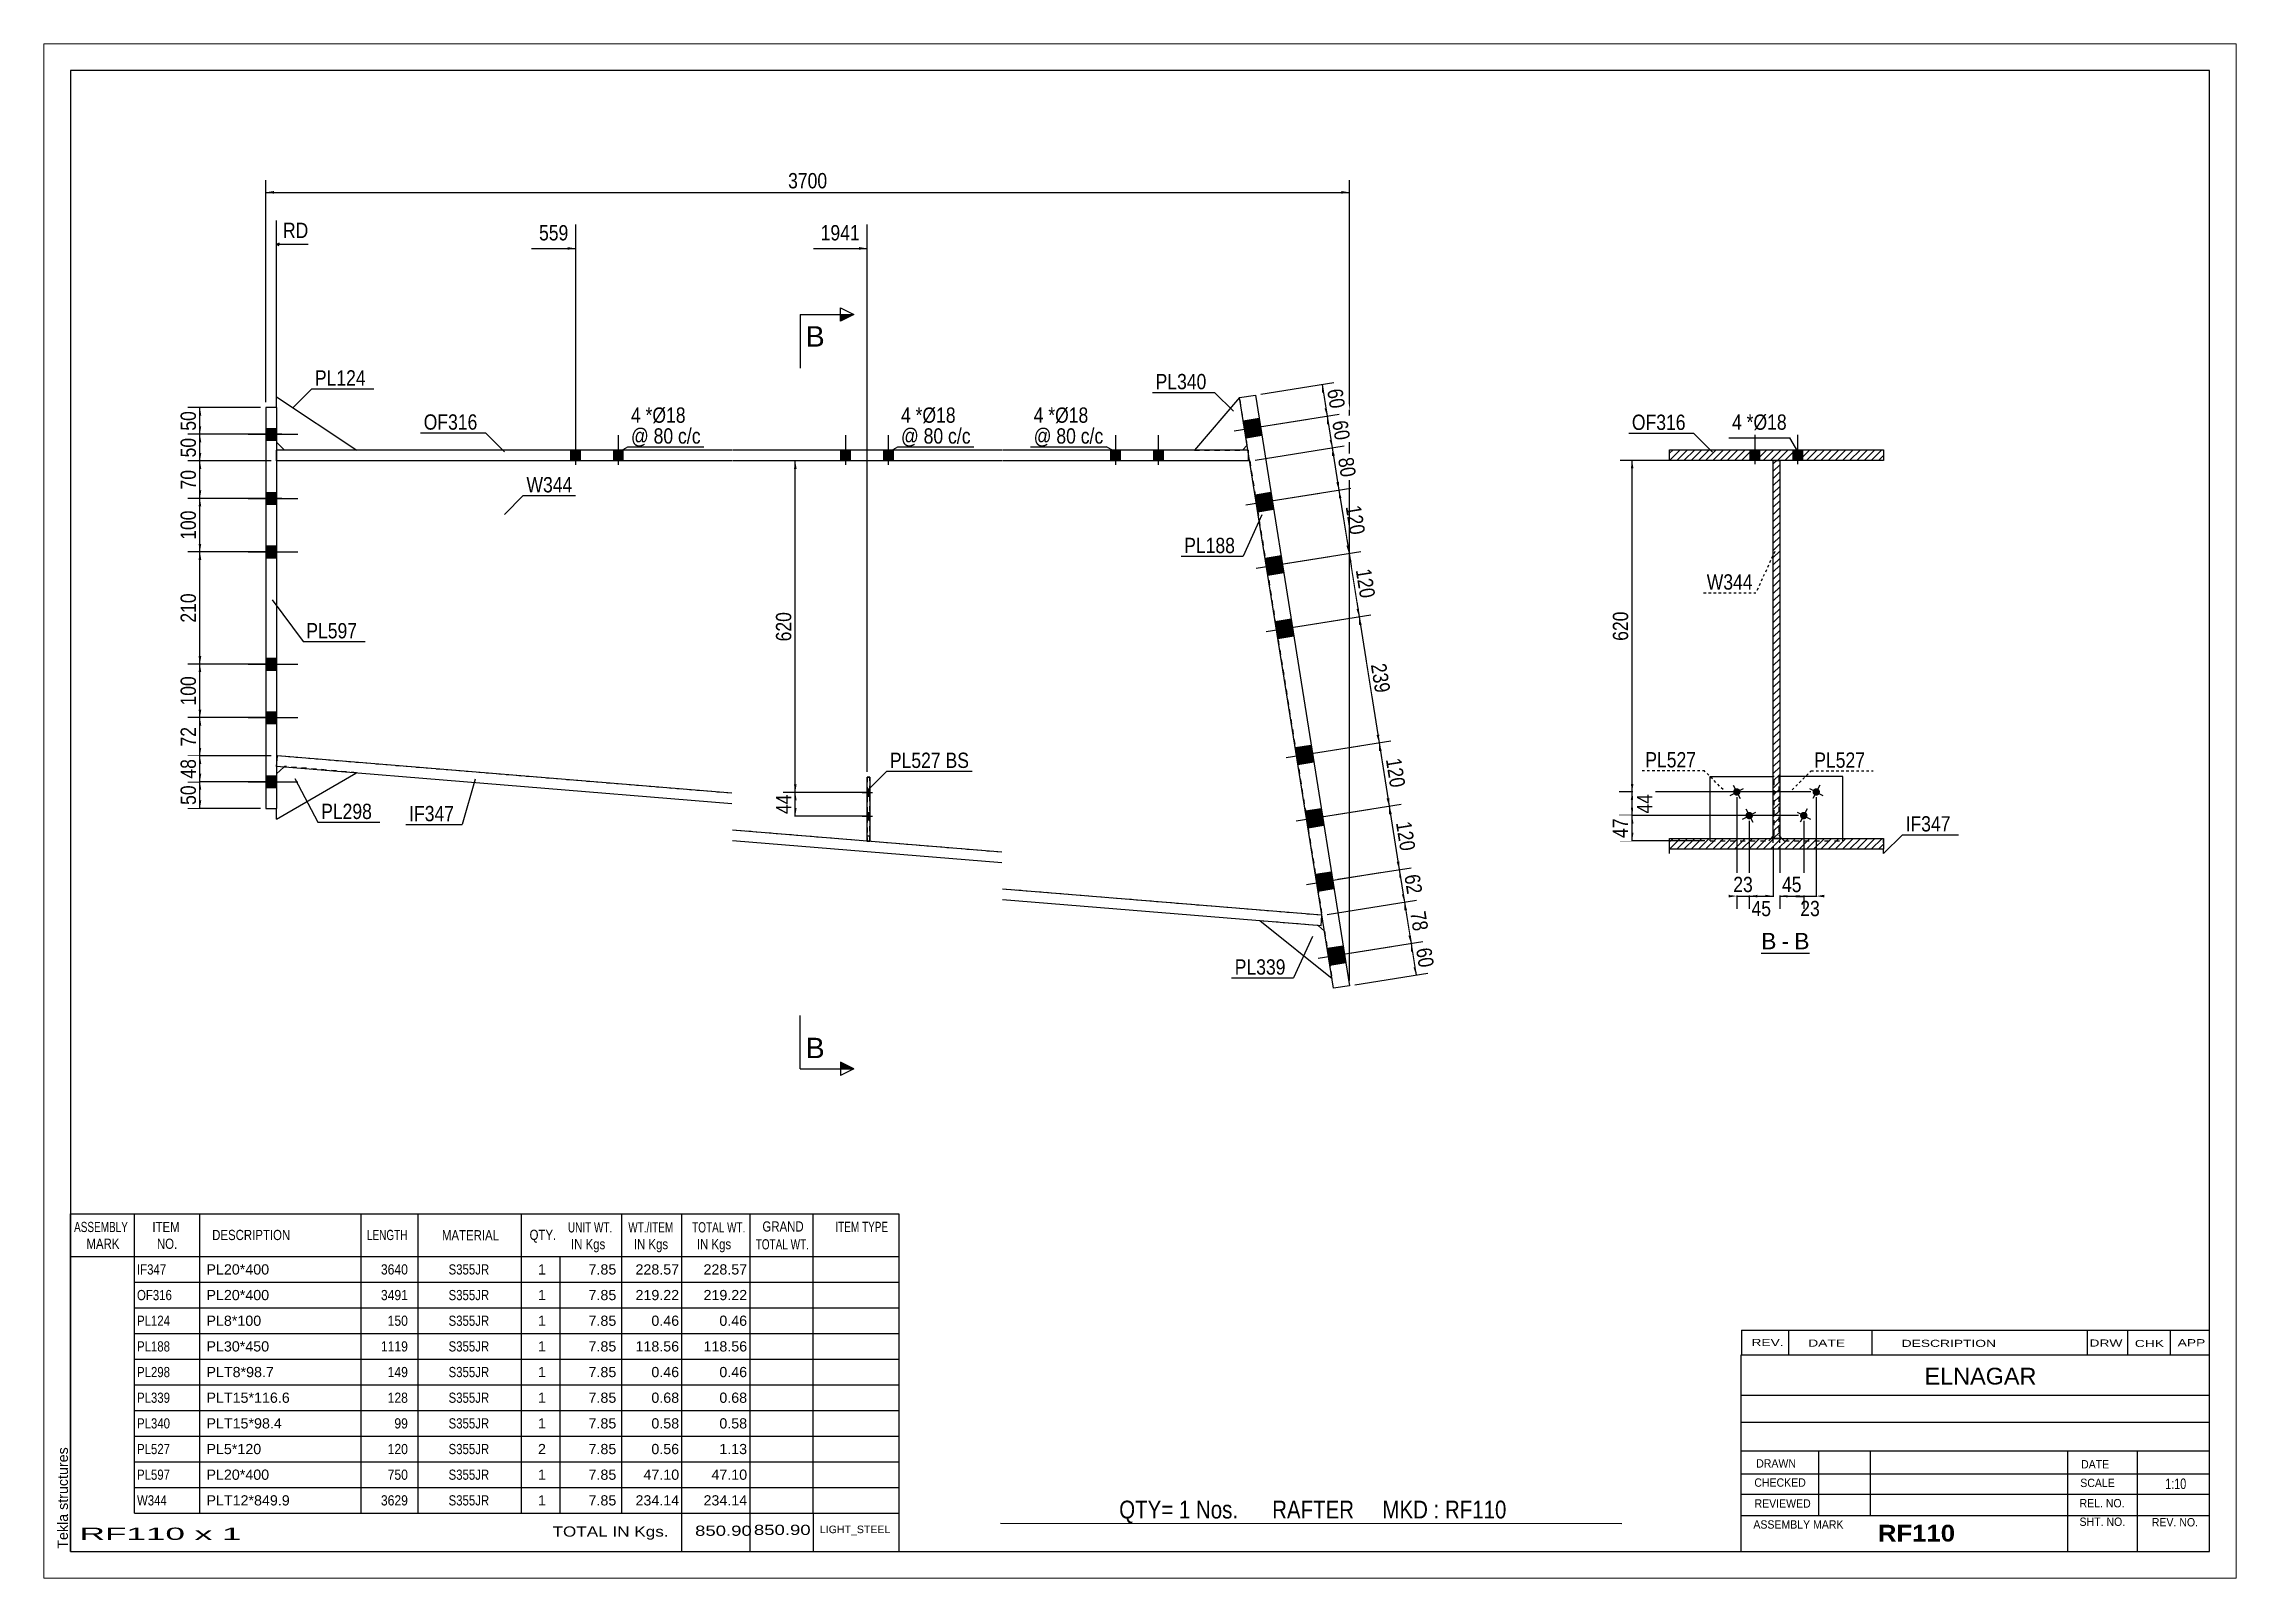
# Paper-space layout 'Layout1' of a CAD drawing. Header units: millimetres. Extents: x 0 to 410, y 0 to 287.
# The model-space entities are those that its viewports show. They can reach past a viewport. Long polylines and large blocks are cut down to what shows.
import ezdxf

# ---------------------------------------------------------------- set-up
doc = ezdxf.new("R2010")
doc.units = ezdxf.units.MM
for name, pattern in [('DXK_LINE_DOT1', [1.8814, 0.9407, -0.9407]), ('DXK_LINE_DOT2', [3.9198, 1.9599, -1.9599]), ('DXK_LINE_DOT4', [0.9408, 0.4704, -0.4704])]:
    doc.linetypes.add(name, pattern=pattern)
doc.layers.add('Viewport layer', color=7, linetype='Continuous', plot=False)
doc.styles.add('Arial', font='ARIAL.TTF', dxfattribs={"height": 0.2})
doc.styles.add('Arial Bold', font='ARIALBD.TTF', dxfattribs={"height": 0.2})
doc.styles.add('Arial Narrow', font='ARIALN.TTF', dxfattribs={"height": 0.2})

# ---------------------------------------------------------------- blocks, each defined once
blk = doc.blocks.new('Unknown-627307383-6272')
at = {"color": 5, "linetype": 'Continuous'}
for p, q in [((363.47, 115.52), (-36.53, 115.52)), ((-36.53, 115.52), (-36.53, -161.48)), ((363.47, -161.48), (363.47, 115.52)), ((-36.53, -161.48), (363.47, -161.48))]:
    blk.add_line(p, q, dxfattribs=at)
at = {"color": 174, "linetype": 'Continuous', "style": 'Arial'}
blk.add_text('Tekla structures', height=1.9102, rotation=90, dxfattribs=at).set_placement((-37.03, -160.98))
blk = doc.blocks.new('Unknown-627307383-14 - 4670')
at = {"color": 7, "linetype": 'Continuous'}
blk.add_line((279.64, -49.6), (288.67, -49.6), dxfattribs=at)
at = {"color": 0, "linetype": 'Continuous'}
blk.add_wipeout([(282.49, -48.85), (282.49, -45.65), (279.64, -45.65), (279.64, -48.85)], dxfattribs=at)
blk.add_wipeout([(284.87, -48.85), (284.87, -45.65), (283.45, -45.65), (283.45, -48.85)], dxfattribs=at)
at = {"color": 96, "linetype": 'Continuous', "style": 'Arial'}
blk.add_text('B', height=3.06, dxfattribs=at).set_placement((279.64, -48.85))
at = {"color": 0, "linetype": 'Continuous'}
blk.add_wipeout([(288.67, -48.85), (288.67, -45.65), (285.83, -45.65), (285.83, -48.85)], dxfattribs=at)
at = {"color": 96, "linetype": 'Continuous', "style": 'Arial'}
for s, p in [('-', (283.45, -48.85)), ('B', (285.83, -48.85))]:
    blk.add_text(s, height=3.06, dxfattribs=at).set_placement(p)
blk = doc.blocks.new('Bolt-627307383-8395 - 4547')
at = {"linetype": 'Continuous'}
for points in [[(158.04, 42.49), (159.84, 42.49), (159.84, 44.49), (158.04, 44.49)], [(158.04, 42.49), (159.84, 42.49), (159.84, 44.49), (158.04, 44.49)], [(166.04, 42.49), (167.84, 42.49), (167.84, 44.49), (166.04, 44.49)], [(166.04, 42.49), (167.84, 42.49), (167.84, 44.49), (166.04, 44.49)]]:
    blk.add_hatch(color=3, dxfattribs=at).paths.add_polyline_path(points)
at = {"color": 3, "linetype": 'Continuous'}
for p, q in [((158.94, 41.79), (158.94, 47.29)), ((158.94, 41.79), (158.94, 47.29)), ((166.94, 41.79), (166.94, 47.29)), ((166.94, 41.79), (166.94, 47.29)), ((158.04, 42.49), (158.04, 44.49)), ((158.04, 42.49), (158.04, 44.49)), ((159.84, 42.49), (159.84, 44.49)), ((159.84, 42.49), (159.84, 44.49)), ((166.04, 42.49), (166.04, 44.49)), ((166.04, 42.49), (166.04, 44.49)), ((167.84, 42.49), (167.84, 44.49)), ((167.84, 42.49), (167.84, 44.49))]:
    blk.add_line(p, q, dxfattribs=at)
blk = doc.blocks.new('Part-627307383-4572 - 4547')
at = {"color": 2, "linetype": 'Continuous'}
for p, q in [((2, 52.49), (0, 52.49)), ((0, 52.49), (0, -22.51)), ((2, 52.49), (2, -22.51)), ((0, -22.51), (2, -22.51))]:
    blk.add_line(p, q, dxfattribs=at)
blk = doc.blocks.new('Part-627307383-4564 - 4547')
at = {"color": 2, "linetype": 'Continuous'}
for p, q in [((87.14, 44.49), (2, 44.49)), ((2, 42.49), (2, 44.49)), ((87.14, 42.49), (2, 42.49)), ((137.64, 44.49), (87.24, 44.49)), ((137.64, 42.49), (87.24, 42.49)), ((183.67, 44.49), (137.74, 44.49)), ((183.67, 42.49), (137.74, 42.49)), ((183.67, 44.49), (183.67, 42.49))]:
    blk.add_line(p, q, dxfattribs=at)
blk = doc.blocks.new('Part-627307383-4563 - 4547')
at = {"color": 2, "linetype": 'Continuous'}
for p, q in [((2, -14.68), (2.16, -12.69)), ((87.14, -21.67), (2, -14.68)), ((87.14, -19.67), (2.16, -12.69)), ((137.64, -30.7), (87.24, -26.55)), ((137.64, -32.7), (87.24, -28.56)), ((197.5, -42.49), (137.74, -37.58)), ((197.34, -44.49), (137.74, -39.59)), ((197.34, -44.49), (197.5, -42.49))]:
    blk.add_line(p, q, dxfattribs=at)
blk = doc.blocks.new('Part-627307383-4565 - 4547')
at = {"color": 2, "linetype": 'Continuous'}
for p, q in [((182.1, 54.34), (185.07, 54.81)), ((199.67, -56.14), (182.1, 54.34)), ((185.07, 54.81), (202.64, -55.67)), ((202.64, -55.67), (199.67, -56.14))]:
    blk.add_line(p, q, dxfattribs=at)
blk = doc.blocks.new('Part-627307383-4568 - 4547')
at = {"color": 7, "linetype": 'DXK_LINE_DOT1'}
for p, q in [((196.82, -44.41), (185.86, -43.51)), ((185.91, -43.55), (185.86, -43.51)), ((196.86, -44.45), (196.82, -44.41)), ((197.98, -45.48), (199.39, -54.37))]:
    blk.add_line(p, q, dxfattribs=at)
at = {"color": 2, "linetype": 'Continuous'}
for p, q in [((199.39, -54.37), (185.91, -43.55)), ((197.98, -45.48), (196.86, -44.45))]:
    blk.add_line(p, q, dxfattribs=at)
blk = doc.blocks.new('Part-627307383-4570 - 4547')
at = {"color": 2, "linetype": 'Continuous'}
for p, q in [((182.1, 54.37), (173.67, 44.49)), ((182.1, 54.34), (182.1, 54.37)), ((182.67, 44.49), (183.51, 45.48))]:
    blk.add_line(p, q, dxfattribs=at)
at = {"color": 7, "linetype": 'DXK_LINE_DOT1'}
for p, q in [((183.51, 45.48), (182.1, 54.34)), ((173.67, 44.49), (182.67, 44.49))]:
    blk.add_line(p, q, dxfattribs=at)
blk = doc.blocks.new('Part-627307383-4575 - 4547')
at = {"color": 2, "linetype": 'Continuous'}
for p, q in [((3.34, -14.79), (2, -16.01)), ((2, -24.51), (16.81, -15.9)), ((2, -24.51), (2, -22.51))]:
    blk.add_line(p, q, dxfattribs=at)
at = {"color": 7, "linetype": 'DXK_LINE_DOT1'}
for p, q in [((2, -16.01), (2, -22.51)), ((3.34, -14.79), (3.49, -14.64)), ((16.94, -15.82), (3.49, -14.64)), ((16.81, -15.9), (16.94, -15.82))]:
    blk.add_line(p, q, dxfattribs=at)
blk = doc.blocks.new('Part-627307383-4577 - 4547')
at = {"color": 2, "linetype": 'Continuous'}
for p, q in [((2, 52.49), (2, 54.49)), ((2, 54.49), (17, 44.49)), ((2, 45.99), (3.5, 44.49))]:
    blk.add_line(p, q, dxfattribs=at)
at = {"color": 7, "linetype": 'DXK_LINE_DOT1'}
for p, q in [((2, 52.49), (2, 45.99)), ((17, 44.49), (3.5, 44.49))]:
    blk.add_line(p, q, dxfattribs=at)
blk = doc.blocks.new('Part-627307383-4579 - 4547')
at = {"color": 7, "linetype": 'DXK_LINE_DOT1'}
for p, q in [((112.44, -16.64), (112.44, -28.64)), ((112.94, -16.64), (112.44, -16.64)), ((112.94, -28.64), (112.94, -16.64)), ((112.44, -27.64), (112.94, -27.64)), ((112.44, -28.64), (112.94, -28.64))]:
    blk.add_line(p, q, dxfattribs=at)
blk = doc.blocks.new('Part-627307383-4580 - 4547')
at = {"color": 2, "linetype": 'Continuous'}
for p, q in [((112.44, -28.62), (112.44, -16.64)), ((112.44, -16.64), (112.94, -16.64)), ((112.94, -16.64), (112.94, -28.64)), ((112.94, -28.64), (112.57, -28.64))]:
    blk.add_line(p, q, dxfattribs=at)
blk = doc.blocks.new('Part-627307383-4582 - 4547')
at = {"color": 7, "linetype": 'DXK_LINE_DOT1'}
for p, q in [((2, 42.49), (2, -12.67)), ((87.14, 42.49), (2, 42.49)), ((137.64, 42.49), (87.24, 42.49)), ((183.67, 42.49), (137.74, 42.49)), ((183.99, 42.49), (197.5, -42.49)), ((87.14, -19.67), (2.16, -12.69)), ((137.64, -30.7), (87.24, -26.55)), ((197.5, -42.49), (137.74, -37.58))]:
    blk.add_line(p, q, dxfattribs=at)
at = {"color": 2, "linetype": 'Continuous'}
for p, q in [((183.99, 42.49), (183.67, 42.49)), ((2.16, -12.69), (2, -12.67))]:
    blk.add_line(p, q, dxfattribs=at)
blk = doc.blocks.new('Bolt-627307383-4586 - 4547')
at = {"linetype": 'Continuous'}
for points in [[(182.79, 50), (183.3, 46.84), (186.26, 47.31), (185.76, 50.47)], [(182.79, 50), (183.3, 46.84), (186.26, 47.31), (185.76, 50.47)], [(182.79, 50), (183.3, 46.84), (186.26, 47.31), (185.76, 50.47)], [(182.79, 50), (183.3, 46.84), (186.26, 47.31), (185.76, 50.47)], [(184.99, 36.17), (185.5, 33.01), (188.46, 33.48), (187.96, 36.64)], [(184.99, 36.17), (185.5, 33.01), (188.46, 33.48), (187.96, 36.64)], [(184.99, 36.17), (185.5, 33.01), (188.46, 33.48), (187.96, 36.64)], [(184.99, 36.17), (185.5, 33.01), (188.46, 33.48), (187.96, 36.64)], [(186.88, 24.32), (187.38, 21.16), (190.34, 21.63), (189.84, 24.79)], [(186.88, 24.32), (187.38, 21.16), (190.34, 21.63), (189.84, 24.79)], [(186.88, 24.32), (187.38, 21.16), (190.34, 21.63), (189.84, 24.79)], [(186.88, 24.32), (187.38, 21.16), (190.34, 21.63), (189.84, 24.79)], [(188.76, 12.47), (189.26, 9.31), (192.23, 9.78), (191.73, 12.94)], [(188.76, 12.47), (189.26, 9.31), (192.23, 9.78), (191.73, 12.94)], [(188.76, 12.47), (189.26, 9.31), (192.23, 9.78), (191.73, 12.94)], [(188.76, 12.47), (189.26, 9.31), (192.23, 9.78), (191.73, 12.94)], [(192.51, -11.11), (193.01, -14.27), (195.98, -13.8), (195.47, -10.64)], [(192.51, -11.11), (193.01, -14.27), (195.98, -13.8), (195.47, -10.64)], [(192.51, -11.11), (193.01, -14.27), (195.98, -13.8), (195.47, -10.64)], [(192.51, -11.11), (193.01, -14.27), (195.98, -13.8), (195.47, -10.64)], [(194.4, -22.96), (194.9, -26.12), (197.86, -25.65), (197.36, -22.49)], [(194.4, -22.96), (194.9, -26.12), (197.86, -25.65), (197.36, -22.49)], [(194.4, -22.96), (194.9, -26.12), (197.86, -25.65), (197.36, -22.49)], [(194.4, -22.96), (194.9, -26.12), (197.86, -25.65), (197.36, -22.49)], [(196.28, -34.81), (196.78, -37.97), (199.75, -37.5), (199.24, -34.34)], [(196.28, -34.81), (196.78, -37.97), (199.75, -37.5), (199.24, -34.34)], [(196.28, -34.81), (196.78, -37.97), (199.75, -37.5), (199.24, -34.34)], [(196.28, -34.81), (196.78, -37.97), (199.75, -37.5), (199.24, -34.34)], [(198.48, -48.64), (198.98, -51.8), (201.94, -51.33), (201.44, -48.17)], [(198.48, -48.64), (198.98, -51.8), (201.94, -51.33), (201.44, -48.17)], [(198.48, -48.64), (198.98, -51.8), (201.94, -51.33), (201.44, -48.17)], [(198.48, -48.64), (198.98, -51.8), (201.94, -51.33), (201.44, -48.17)]]:
    blk.add_hatch(color=3, dxfattribs=at).paths.add_polyline_path(points)
at = {"color": 3, "linetype": 'Continuous'}
for p, q in [((181.1, 48.11), (194.9, 50.3)), ((181.1, 48.11), (194.9, 50.3)), ((181.1, 48.11), (194.9, 50.3)), ((181.1, 48.11), (194.9, 50.3)), ((182.79, 50), (185.76, 50.47)), ((182.79, 50), (185.76, 50.47)), ((182.79, 50), (185.76, 50.47)), ((182.79, 50), (185.76, 50.47)), ((183.3, 46.84), (186.26, 47.31)), ((183.3, 46.84), (186.26, 47.31)), ((183.3, 46.84), (186.26, 47.31)), ((183.3, 46.84), (186.26, 47.31)), ((183.29, 34.28), (197.1, 36.48)), ((183.29, 34.28), (197.1, 36.48)), ((183.29, 34.28), (197.1, 36.48)), ((183.29, 34.28), (197.1, 36.48)), ((184.99, 36.17), (187.96, 36.64)), ((184.99, 36.17), (187.96, 36.64)), ((184.99, 36.17), (187.96, 36.64)), ((184.99, 36.17), (187.96, 36.64)), ((185.5, 33.01), (188.46, 33.48)), ((185.5, 33.01), (188.46, 33.48)), ((185.5, 33.01), (188.46, 33.48)), ((185.5, 33.01), (188.46, 33.48)), ((185.18, 22.43), (198.98, 24.63)), ((185.18, 22.43), (198.98, 24.63)), ((185.18, 22.43), (198.98, 24.63)), ((185.18, 22.43), (198.98, 24.63)), ((186.88, 24.32), (189.84, 24.79)), ((186.88, 24.32), (189.84, 24.79)), ((186.88, 24.32), (189.84, 24.79)), ((186.88, 24.32), (189.84, 24.79)), ((187.38, 21.16), (190.34, 21.63)), ((187.38, 21.16), (190.34, 21.63)), ((187.38, 21.16), (190.34, 21.63)), ((187.38, 21.16), (190.34, 21.63)), ((187.06, 10.58), (200.86, 12.77)), ((187.06, 10.58), (200.86, 12.77)), ((187.06, 10.58), (200.86, 12.77)), ((187.06, 10.58), (200.86, 12.77)), ((188.76, 12.47), (191.73, 12.94)), ((188.76, 12.47), (191.73, 12.94)), ((188.76, 12.47), (191.73, 12.94)), ((188.76, 12.47), (191.73, 12.94)), ((189.26, 9.31), (192.23, 9.78)), ((189.26, 9.31), (192.23, 9.78)), ((189.26, 9.31), (192.23, 9.78)), ((189.26, 9.31), (192.23, 9.78)), ((190.81, -13), (204.61, -10.8)), ((190.81, -13), (204.61, -10.8)), ((190.81, -13), (204.61, -10.8)), ((190.81, -13), (204.61, -10.8)), ((192.51, -11.11), (195.47, -10.64)), ((192.51, -11.11), (195.47, -10.64)), ((192.51, -11.11), (195.47, -10.64)), ((192.51, -11.11), (195.47, -10.64)), ((193.01, -14.27), (195.98, -13.8)), ((193.01, -14.27), (195.98, -13.8)), ((193.01, -14.27), (195.98, -13.8)), ((193.01, -14.27), (195.98, -13.8)), ((192.7, -24.85), (206.5, -22.66)), ((192.7, -24.85), (206.5, -22.66)), ((192.7, -24.85), (206.5, -22.66)), ((192.7, -24.85), (206.5, -22.66)), ((194.4, -22.96), (197.36, -22.49)), ((194.4, -22.96), (197.36, -22.49)), ((194.4, -22.96), (197.36, -22.49)), ((194.4, -22.96), (197.36, -22.49)), ((194.9, -26.12), (197.86, -25.65)), ((194.9, -26.12), (197.86, -25.65)), ((194.9, -26.12), (197.86, -25.65)), ((194.9, -26.12), (197.86, -25.65)), ((194.58, -36.7), (208.38, -34.51)), ((194.58, -36.7), (208.38, -34.51)), ((194.58, -36.7), (208.38, -34.51)), ((194.58, -36.7), (208.38, -34.51)), ((196.28, -34.81), (199.24, -34.34)), ((196.28, -34.81), (199.24, -34.34)), ((196.28, -34.81), (199.24, -34.34)), ((196.28, -34.81), (199.24, -34.34)), ((196.78, -37.97), (199.75, -37.5)), ((196.78, -37.97), (199.75, -37.5)), ((196.78, -37.97), (199.75, -37.5)), ((196.78, -37.97), (199.75, -37.5)), ((196.78, -50.53), (210.58, -48.33)), ((196.78, -50.53), (210.58, -48.33)), ((196.78, -50.53), (210.58, -48.33)), ((196.78, -50.53), (210.58, -48.33)), ((198.48, -48.64), (201.44, -48.17)), ((198.48, -48.64), (201.44, -48.17)), ((198.48, -48.64), (201.44, -48.17)), ((198.48, -48.64), (201.44, -48.17)), ((198.98, -51.8), (201.94, -51.33)), ((198.98, -51.8), (201.94, -51.33)), ((198.98, -51.8), (201.94, -51.33)), ((198.98, -51.8), (201.94, -51.33))]:
    blk.add_line(p, q, dxfattribs=at)
blk = doc.blocks.new('Bolt-627307383-4589 - 4547')
at = {"linetype": 'Continuous'}
for points in [[(0, 48.59), (0, 46.39), (2, 46.39), (2, 48.59)], [(0, 48.59), (0, 46.39), (2, 46.39), (2, 48.59)], [(0, 36.59), (0, 34.39), (2, 34.39), (2, 36.59)], [(0, 36.59), (0, 34.39), (2, 34.39), (2, 36.59)], [(0, 26.59), (0, 24.39), (2, 24.39), (2, 26.59)], [(0, 26.59), (0, 24.39), (2, 24.39), (2, 26.59)], [(0, 5.59), (0, 3.39), (2, 3.39), (2, 5.59)], [(0, 5.59), (0, 3.39), (2, 3.39), (2, 5.59)], [(0, -4.41), (0, -6.61), (2, -6.61), (2, -4.41)], [(0, -4.41), (0, -6.61), (2, -6.61), (2, -4.41)], [(0, -16.41), (0, -18.61), (2, -18.61), (2, -16.41)], [(0, -16.41), (0, -18.61), (2, -18.61), (2, -16.41)]]:
    blk.add_hatch(color=3, dxfattribs=at).paths.add_polyline_path(points)
at = {"color": 3, "linetype": 'Continuous'}
for p, q in [((-3.34, 47.49), (6, 47.49)), ((-3.34, 47.49), (6, 47.49)), ((0, 48.59), (2, 48.59)), ((0, 48.59), (2, 48.59)), ((0, 46.39), (2, 46.39)), ((0, 46.39), (2, 46.39)), ((-3.34, 35.49), (6, 35.49)), ((-3.34, 35.49), (6, 35.49)), ((0, 36.59), (2, 36.59)), ((0, 36.59), (2, 36.59)), ((0, 34.39), (2, 34.39)), ((0, 34.39), (2, 34.39)), ((-3.34, 25.49), (6, 25.49)), ((-3.34, 25.49), (6, 25.49)), ((0, 26.59), (2, 26.59)), ((0, 26.59), (2, 26.59)), ((0, 24.39), (2, 24.39)), ((0, 24.39), (2, 24.39)), ((-3.34, 4.49), (6, 4.49)), ((-3.34, 4.49), (6, 4.49)), ((0, 5.59), (2, 5.59)), ((0, 5.59), (2, 5.59)), ((0, 3.39), (2, 3.39)), ((0, 3.39), (2, 3.39)), ((-3.34, -5.51), (6, -5.51)), ((-3.34, -5.51), (6, -5.51)), ((0, -4.41), (2, -4.41)), ((0, -4.41), (2, -4.41)), ((0, -6.61), (2, -6.61)), ((0, -6.61), (2, -6.61)), ((-3.34, -17.51), (6, -17.51)), ((-3.34, -17.51), (6, -17.51)), ((0, -16.41), (2, -16.41)), ((0, -16.41), (2, -16.41)), ((0, -18.61), (2, -18.61)), ((0, -18.61), (2, -18.61))]:
    blk.add_line(p, q, dxfattribs=at)
blk = doc.blocks.new('Bolt-627307383-4592 - 4547')
at = {"color": 3, "linetype": 'DXK_LINE_DOT2'}
for p, q in [((111.49, -19.51), (114.79, -19.51)), ((112.44, -18.81), (112.94, -18.81)), ((112.44, -20.21), (112.94, -20.21)), ((111.49, -23.94), (114.79, -23.94)), ((112.44, -23.24), (112.94, -23.24)), ((112.44, -24.64), (112.94, -24.64))]:
    blk.add_line(p, q, dxfattribs=at)
blk = doc.blocks.new('Bolt-627307383-4593 - 4547')
at = {"linetype": 'Continuous'}
for points in [[(112.94, -20.21), (112.94, -18.81), (112.44, -18.81), (112.44, -20.21)], [(112.94, -24.64), (112.94, -23.24), (112.44, -23.24), (112.44, -24.64)]]:
    blk.add_hatch(color=3, dxfattribs=at).paths.add_polyline_path(points)
at = {"color": 3, "linetype": 'Continuous'}
for p, q in [((111.64, -19.51), (112.94, -19.51)), ((112.44, -18.81), (112.94, -18.81)), ((112.44, -20.21), (112.94, -20.21)), ((111.64, -23.94), (112.94, -23.94)), ((112.44, -23.24), (112.94, -23.24)), ((112.44, -24.64), (112.94, -24.64))]:
    blk.add_line(p, q, dxfattribs=at)
blk = doc.blocks.new('Bolt-627307383-8393 - 4547')
at = {"linetype": 'Continuous'}
for points in [[(107.54, 42.49), (109.34, 42.49), (109.34, 44.49), (107.54, 44.49)], [(107.54, 42.49), (109.34, 42.49), (109.34, 44.49), (107.54, 44.49)], [(115.54, 42.49), (117.34, 42.49), (117.34, 44.49), (115.54, 44.49)], [(115.54, 42.49), (117.34, 42.49), (117.34, 44.49), (115.54, 44.49)]]:
    blk.add_hatch(color=3, dxfattribs=at).paths.add_polyline_path(points)
at = {"color": 3, "linetype": 'Continuous'}
for p, q in [((108.44, 41.79), (108.44, 47.29)), ((108.44, 41.79), (108.44, 47.29)), ((116.44, 41.79), (116.44, 47.29)), ((116.44, 41.79), (116.44, 47.29)), ((107.54, 42.49), (107.54, 44.49)), ((107.54, 42.49), (107.54, 44.49)), ((109.34, 42.49), (109.34, 44.49)), ((109.34, 42.49), (109.34, 44.49)), ((115.54, 42.49), (115.54, 44.49)), ((115.54, 42.49), (115.54, 44.49)), ((117.34, 42.49), (117.34, 44.49)), ((117.34, 42.49), (117.34, 44.49))]:
    blk.add_line(p, q, dxfattribs=at)
blk = doc.blocks.new('Bolt-627307383-8394 - 4547')
at = {"linetype": 'Continuous'}
for points in [[(57.04, 42.49), (58.84, 42.49), (58.84, 44.49), (57.04, 44.49)], [(57.04, 42.49), (58.84, 42.49), (58.84, 44.49), (57.04, 44.49)], [(65.04, 42.49), (66.84, 42.49), (66.84, 44.49), (65.04, 44.49)], [(65.04, 42.49), (66.84, 42.49), (66.84, 44.49), (65.04, 44.49)]]:
    blk.add_hatch(color=3, dxfattribs=at).paths.add_polyline_path(points)
at = {"color": 3, "linetype": 'Continuous'}
for p, q in [((57.94, 41.79), (57.94, 47.29)), ((57.94, 41.79), (57.94, 47.29)), ((65.94, 41.79), (65.94, 47.29)), ((65.94, 41.79), (65.94, 47.29)), ((57.04, 42.49), (57.04, 44.49)), ((57.04, 42.49), (57.04, 44.49)), ((58.84, 42.49), (58.84, 44.49)), ((58.84, 42.49), (58.84, 44.49)), ((65.04, 42.49), (65.04, 44.49)), ((65.04, 42.49), (65.04, 44.49)), ((66.84, 42.49), (66.84, 44.49)), ((66.84, 42.49), (66.84, 44.49))]:
    blk.add_line(p, q, dxfattribs=at)
blk = doc.blocks.new('Bolt-627307383-4700 - 4670')
at = {"linetype": 'Continuous'}
for points in [[(275.7, -19.09, -1), (274.47, -19.74, -1)], [(278.03, -23.51, -1), (276.79, -24.16, -1)]]:
    blk.add_hatch(color=3, dxfattribs=at).paths.add_polyline_path(points)
at = {"color": 3, "linetype": 'Continuous'}
for p, q in [((273.85, -20.06), (276.32, -18.76)), ((274.43, -18.17), (275.74, -20.65)), ((276.17, -24.49), (278.65, -23.19)), ((276.76, -22.6), (278.06, -25.08))]:
    blk.add_line(p, q, dxfattribs=at)
blk = doc.blocks.new('Part-627307383-4687 - 4670')
at = {"color": 2, "linetype": 'Continuous'}
for p, q in [((270.08, -28.11), (270.08, -16.54)), ((270.08, -16.54), (281.91, -16.54)), ((281.51, -28.11), (281.91, -27.71))]:
    blk.add_line(p, q, dxfattribs=at)
at = {"color": 7, "linetype": 'DXK_LINE_DOT1'}
for p, q in [((282.08, -16.54), (281.91, -16.54)), ((282.08, -27.54), (282.08, -16.54)), ((270.08, -28.54), (270.08, -28.11)), ((270.08, -28.54), (281.08, -28.54)), ((281.08, -28.54), (281.51, -28.11)), ((281.91, -27.71), (282.08, -27.54))]:
    blk.add_line(p, q, dxfattribs=at)
blk = doc.blocks.new('Part-627307383-4671 - 4670')
at = {"linetype": 'Continuous'}
h = blk.add_hatch(dxfattribs=at)
h.set_pattern_fill('', scale=0.3, style=0, pattern_type=0)
h.set_pattern_definition([(45, (262.5128, -30.1178), (-0.67352, 0.67352), [])])
h.paths.add_polyline_path([(262.51, -28.11), (262.51, -30.12), (302.51, -30.12), (302.51, -28.11)])
at = {"color": 7, "linetype": 'DXK_LINE_DOT1'}
for p, q in [((262.51, -28.94), (262.51, -28.11)), ((302.51, -28.94), (302.51, -28.11))]:
    blk.add_line(p, q, dxfattribs=at)
at = {"color": 2, "linetype": 'Continuous'}
for p, q in [((262.51, -30.12), (262.51, -28.11)), ((262.51, -28.11), (302.51, -28.11)), ((302.51, -28.11), (302.51, -30.12)), ((262.51, -30.95), (262.51, -30.12)), ((302.51, -30.12), (262.51, -30.12)), ((302.51, -30.95), (302.51, -30.12))]:
    blk.add_line(p, q, dxfattribs=at)
blk = doc.blocks.new('Part-627307383-4688 - 4670')
at = {"color": 7, "linetype": 'DXK_LINE_DOT1'}
for p, q in [((283.11, -16.54), (282.94, -16.54)), ((282.94, -16.54), (282.94, -27.54)), ((283.11, -27.71), (282.94, -27.54)), ((283.94, -28.54), (283.52, -28.11)), ((283.94, -28.54), (294.94, -28.54)), ((294.94, -28.54), (294.94, -28.11))]:
    blk.add_line(p, q, dxfattribs=at)
at = {"color": 2, "linetype": 'Continuous'}
for p, q in [((294.94, -16.54), (283.11, -16.54)), ((294.94, -28.11), (294.94, -16.54)), ((283.52, -28.11), (283.11, -27.71))]:
    blk.add_line(p, q, dxfattribs=at)
blk = doc.blocks.new('Part-627307383-4672 - 4670')
at = {"linetype": 'Continuous'}
h = blk.add_hatch(dxfattribs=at)
h.set_pattern_fill('', scale=0.3, style=0, pattern_type=0)
h.set_pattern_definition([(45, (262.5128, 42.5902), (-0.67352, 0.67352), [])])
h.paths.add_polyline_path([(262.51, 44.59), (262.51, 42.59), (302.51, 42.59), (302.51, 44.59)])
at = {"color": 2, "linetype": 'Continuous'}
for p, q in [((262.51, 42.59), (262.51, 44.59)), ((262.51, 44.59), (302.51, 44.59)), ((302.51, 42.59), (262.51, 42.59)), ((302.51, 44.59), (302.51, 42.59))]:
    blk.add_line(p, q, dxfattribs=at)
blk = doc.blocks.new('Part-627307383-4690 - 4670')
at = {"linetype": 'Continuous'}
h = blk.add_hatch(dxfattribs=at)
h.set_pattern_fill('', scale=0.3, style=0, pattern_type=0)
h.set_pattern_definition([(45, (281.9128, -28.1111), (-0.673519, 0.673519), [])])
h.paths.add_polyline_path([(281.91, 42.59), (281.91, -28.11), (283.11, -28.11), (283.11, 42.59)])
at = {"color": 2, "linetype": 'Continuous'}
for p, q in [((281.91, -28.11), (281.91, 42.59)), ((281.91, 42.59), (283.11, 42.59)), ((283.11, 42.59), (283.11, -28.11)), ((283.11, -28.11), (281.91, -28.11))]:
    blk.add_line(p, q, dxfattribs=at)
at = {"color": 7, "linetype": 'DXK_LINE_DOT1'}
for p, q in [((281.91, -28.94), (281.91, -28.11)), ((283.11, -28.94), (283.11, -28.11))]:
    blk.add_line(p, q, dxfattribs=at)
blk = doc.blocks.new('Bolt-627307383-4701 - 4670')
at = {"linetype": 'Continuous'}
for points in [[(290.56, -19.74, -1), (289.32, -19.09, -1)], [(288.23, -24.16, -1), (286.99, -23.51, -1)]]:
    blk.add_hatch(color=3, dxfattribs=at).paths.add_polyline_path(points)
at = {"color": 3, "linetype": 'Continuous'}
for p, q in [((288.7, -18.76), (291.18, -20.06)), ((290.59, -18.17), (289.29, -20.65)), ((286.37, -23.19), (288.85, -24.49)), ((288.26, -22.6), (286.96, -25.08))]:
    blk.add_line(p, q, dxfattribs=at)
blk = doc.blocks.new('Bolt-627307383-8414 - 4670')
at = {"linetype": 'Continuous'}
for points in [[(279.41, 44.59), (277.61, 44.59), (277.61, 42.59), (279.41, 42.59)], [(279.41, 44.59), (277.61, 44.59), (277.61, 42.59), (279.41, 42.59)], [(287.41, 44.59), (285.61, 44.59), (285.61, 42.59), (287.41, 42.59)], [(287.41, 44.59), (285.61, 44.59), (285.61, 42.59), (287.41, 42.59)]]:
    blk.add_hatch(color=3, dxfattribs=at).paths.add_polyline_path(points)
at = {"color": 3, "linetype": 'Continuous'}
for p, q in [((278.51, 41.89), (278.51, 47.39)), ((278.51, 41.89), (278.51, 47.39)), ((286.51, 41.89), (286.51, 47.39)), ((286.51, 41.89), (286.51, 47.39)), ((277.61, 42.59), (277.61, 44.59)), ((277.61, 42.59), (277.61, 44.59)), ((279.41, 42.59), (279.41, 44.59)), ((279.41, 42.59), (279.41, 44.59)), ((285.61, 42.59), (285.61, 44.59)), ((285.61, 42.59), (285.61, 44.59)), ((287.41, 42.59), (287.41, 44.59)), ((287.41, 42.59), (287.41, 44.59))]:
    blk.add_line(p, q, dxfattribs=at)
blk = doc.blocks.new('StraightDimension-627307383-7131 - 4547')
at = {"linetype": 'Continuous'}
for points in [[(-12.59, -19.01), (-12.34, -17.51), (-12.09, -19.01)], [(-12.09, -21.01), (-12.34, -22.51), (-12.59, -21.01)]]:
    blk.add_hatch(color=7, dxfattribs=at).paths.add_polyline_path(points)
at = {"color": 7, "linetype": 'Continuous'}
for p, q in [((1, -17.51), (-14.59, -17.51)), ((-12.34, -22.51), (-12.34, -17.51)), ((-1, -22.51), (-14.59, -22.51))]:
    blk.add_line(p, q, dxfattribs=at)
at = {"color": 0}
blk.add_wipeout([(-12.49, -17.58), (-16.69, -17.58), (-16.69, -22.44), (-12.49, -22.44)], dxfattribs=at)
at = {"color": 3, "style": 'Arial Narrow'}
blk.add_text('50', height=2.863, rotation=90.0002, dxfattribs=at).set_placement((-13.09, -21.84))
blk = doc.blocks.new('StraightDimension-627307383-8211 - 4547')
at = {"linetype": 'Continuous'}
blk.add_hatch(color=7, dxfattribs=at).paths.add_polyline_path([(56.44, 82.5), (57.94, 82.25), (56.44, 82)])
at = {"color": 7, "linetype": 'Continuous'}
for p, q in [((57.94, 47.34), (57.94, 86.75)), ((49.7, 82.25), (57.94, 82.25))]:
    blk.add_line(p, q, dxfattribs=at)
at = {"color": 0, "linetype": 'Continuous'}
blk.add_wipeout([(8.53, 83.6), (8.53, 87.8), (2.59, 87.8), (2.59, 83.6)], dxfattribs=at)
at = {"color": 7, "linetype": 'Continuous'}
for p, q in [((2, 53.49), (2, 87.5)), ((2.5, 83.25), (2, 83)), ((2.5, 82.75), (2, 83)), ((7.93, 83), (2, 83))]:
    blk.add_line(p, q, dxfattribs=at)
at = {"color": 3, "linetype": 'Continuous', "style": 'Arial Narrow'}
blk.add_text('RD', height=2.863, dxfattribs=at).set_placement((3.19, 84.2))
at = {"color": 0}
blk.add_wipeout([(57.16, 83.15), (57.16, 87.35), (50.48, 87.35), (50.48, 83.15)], dxfattribs=at)
at = {"color": 3, "style": 'Arial Narrow'}
blk.add_text('559', height=2.863, dxfattribs=at).set_placement((51.08, 83.75))
blk = doc.blocks.new('StraightDimension-627307383-8119 - 4547')
at = {"linetype": 'Continuous'}
for points in [[(98.75, -21.01), (99, -19.51), (99.25, -21.01)], [(99.25, -22.44), (99, -23.94), (98.75, -22.44)]]:
    blk.add_hatch(color=7, dxfattribs=at).paths.add_polyline_path(points)
at = {"color": 7, "linetype": 'Continuous'}
for p, q in [((112.86, -19.51), (96.75, -19.51)), ((99, -23.94), (99, -19.51)), ((112.86, -23.94), (96.75, -23.94))]:
    blk.add_line(p, q, dxfattribs=at)
at = {"color": 0}
blk.add_wipeout([(98.85, -19.3), (94.65, -19.3), (94.65, -24.15), (98.85, -24.15)], dxfattribs=at)
at = {"color": 3, "style": 'Arial Narrow'}
blk.add_text('44', height=2.863, rotation=90.0002, dxfattribs=at).set_placement((98.25, -23.55))
blk = doc.blocks.new('StraightDimension-627307383-7127 - 4547')
at = {"linetype": 'Continuous'}
for points in [[(-12.59, 23.99), (-12.34, 25.49), (-12.09, 23.99)], [(-12.09, 5.99), (-12.34, 4.49), (-12.59, 5.99)]]:
    blk.add_hatch(color=7, dxfattribs=at).paths.add_polyline_path(points)
at = {"color": 7, "linetype": 'Continuous'}
for p, q in [((1.52, 25.49), (-14.59, 25.49)), ((-12.34, 4.49), (-12.34, 25.49)), ((1.52, 4.49), (-14.59, 4.49))]:
    blk.add_line(p, q, dxfattribs=at)
at = {"color": 0}
blk.add_wipeout([(-12.49, 18.34), (-16.69, 18.34), (-16.69, 11.65), (-12.49, 11.65)], dxfattribs=at)
at = {"color": 3, "style": 'Arial Narrow'}
blk.add_text('210', height=2.863, rotation=90.0002, dxfattribs=at).set_placement((-13.09, 12.25))
blk = doc.blocks.new('StraightDimension-627307383-8001 - 4547')
at = {"linetype": 'Continuous'}
for points in [[(212.92, -41.56), (212.93, -40.04), (213.41, -41.48)], [(214.17, -46.24), (214.16, -47.76), (213.68, -46.32)]]:
    blk.add_hatch(color=7, dxfattribs=at).paths.add_polyline_path(points)
at = {"color": 7, "linetype": 'Continuous'}
for p, q in [((198.49, -42.34), (215.15, -39.69)), ((212.93, -40.04), (214.16, -47.76)), ((202.68, -49.59), (216.38, -47.41))]:
    blk.add_line(p, q, dxfattribs=at)
at = {"color": 0}
blk.add_wipeout([(214.07, -46.28), (218.22, -45.62), (217.46, -40.82), (213.31, -41.48)], dxfattribs=at)
at = {"color": 3, "style": 'Arial Narrow'}
blk.add_text('78', height=2.863, rotation=-80.9647, dxfattribs=at).set_placement((214, -41.98))
blk = doc.blocks.new('StraightDimension-627307383-8210 - 4547')
at = {"linetype": 'Continuous'}
blk.add_hatch(color=7, dxfattribs=at).paths.add_polyline_path([(110.94, 82.5), (112.44, 82.25), (110.94, 82)])
at = {"color": 7, "linetype": 'Continuous'}
for p, q in [((112.44, -15.64), (112.44, 86.75)), ((102.38, 82.25), (112.44, 82.25))]:
    blk.add_line(p, q, dxfattribs=at)
at = {"color": 0}
blk.add_wipeout([(111.66, 83.15), (111.66, 87.35), (103.15, 87.35), (103.15, 83.15)], dxfattribs=at)
at = {"color": 3, "style": 'Arial Narrow'}
blk.add_text('1941', height=2.863, dxfattribs=at).set_placement((103.75, 83.75))
blk = doc.blocks.new('StraightDimension-627307383-7128 - 4547')
at = {"linetype": 'Continuous'}
for points in [[(-12.59, 2.99), (-12.34, 4.49), (-12.09, 2.99)], [(-12.09, -4.01), (-12.34, -5.51), (-12.59, -4.01)]]:
    blk.add_hatch(color=7, dxfattribs=at).paths.add_polyline_path(points)
at = {"color": 7, "linetype": 'Continuous'}
for p, q in [((1.52, 4.49), (-14.59, 4.49)), ((-12.34, -5.51), (-12.34, 4.49)), ((1.52, -5.51), (-14.59, -5.51))]:
    blk.add_line(p, q, dxfattribs=at)
at = {"color": 0}
blk.add_wipeout([(-12.49, 2.84), (-16.69, 2.84), (-16.69, -3.85), (-12.49, -3.85)], dxfattribs=at)
at = {"color": 3, "style": 'Arial Narrow'}
blk.add_text('100', height=2.863, rotation=90.0002, dxfattribs=at).set_placement((-13.09, -3.25))
blk = doc.blocks.new('StraightDimension-627307383-8006 - 4547')
at = {"linetype": 'Continuous'}
for points in [[(202.55, 23.67), (202.56, 25.19), (203.04, 23.75)], [(204.45, 14.86), (204.44, 13.34), (203.96, 14.79)]]:
    blk.add_hatch(color=7, dxfattribs=at).paths.add_polyline_path(points)
at = {"color": 7, "linetype": 'Continuous'}
for p, q in [((191.08, 23.37), (204.78, 25.55)), ((202.56, 25.19), (204.44, 13.34)), ((192.96, 11.52), (206.66, 13.7))]:
    blk.add_line(p, q, dxfattribs=at)
at = {"color": 0}
blk.add_wipeout([(204.17, 15.99), (208.32, 16.65), (207.27, 23.25), (203.12, 22.59)], dxfattribs=at)
at = {"color": 3, "style": 'Arial Narrow'}
blk.add_text('120', height=2.863, rotation=-80.9647, dxfattribs=at).set_placement((203.81, 22.09))
blk = doc.blocks.new('StraightDimension-627307383-8003 - 4547')
at = {"linetype": 'Continuous'}
for points in [[(210.06, -23.61), (210.07, -22.09), (210.56, -23.53)], [(211.97, -32.42), (211.96, -33.94), (211.48, -32.5)]]:
    blk.add_hatch(color=7, dxfattribs=at).paths.add_polyline_path(points)
at = {"color": 7, "linetype": 'Continuous'}
for p, q in [((198.6, -23.91), (212.3, -21.73)), ((210.07, -22.09), (211.96, -33.94)), ((200.48, -35.76), (214.18, -33.58))]:
    blk.add_line(p, q, dxfattribs=at)
at = {"color": 0}
blk.add_wipeout([(211.69, -31.29), (215.84, -30.63), (214.79, -24.03), (210.64, -24.69)], dxfattribs=at)
at = {"color": 3, "style": 'Arial Narrow'}
blk.add_text('120', height=2.863, rotation=-80.9647, dxfattribs=at).set_placement((211.33, -25.19))
blk = doc.blocks.new('StraightDimension-627307383-8007 - 4547')
at = {"linetype": 'Continuous'}
for points in [[(200.66, 35.52), (200.67, 37.05), (201.15, 35.6)], [(202.57, 26.71), (202.56, 25.19), (202.07, 26.64)]]:
    blk.add_hatch(color=7, dxfattribs=at).paths.add_polyline_path(points)
at = {"color": 7, "linetype": 'Continuous'}
for p, q in [((189.19, 35.22), (202.89, 37.4)), ((200.67, 37.05), (202.56, 25.19)), ((191.08, 23.37), (204.78, 25.55))]:
    blk.add_line(p, q, dxfattribs=at)
at = {"color": 0}
blk.add_wipeout([(202.29, 27.84), (206.44, 28.5), (205.39, 35.1), (201.24, 34.44)], dxfattribs=at)
at = {"color": 3, "style": 'Arial Narrow'}
blk.add_text('120', height=2.863, rotation=-80.9647, dxfattribs=at).set_placement((201.92, 33.95))
blk = doc.blocks.new('StraightDimension-627307383-7123 - 4547')
at = {"linetype": 'Continuous'}
for points in [[(-12.59, 50.99), (-12.34, 52.49), (-12.09, 50.99)], [(-12.09, 48.99), (-12.34, 47.49), (-12.59, 48.99)]]:
    blk.add_hatch(color=7, dxfattribs=at).paths.add_polyline_path(points)
at = {"color": 7, "linetype": 'Continuous'}
for p, q in [((-1, 52.49), (-14.59, 52.49)), ((-12.34, 47.49), (-12.34, 52.49)), ((3, 47.49), (-14.59, 47.49))]:
    blk.add_line(p, q, dxfattribs=at)
at = {"color": 0}
blk.add_wipeout([(-12.49, 52.42), (-16.69, 52.42), (-16.69, 47.56), (-12.49, 47.56)], dxfattribs=at)
at = {"color": 3, "style": 'Arial Narrow'}
blk.add_text('50', height=2.863, rotation=90.0002, dxfattribs=at).set_placement((-13.09, 48.16))
blk = doc.blocks.new('StraightDimension-627307383-7124 - 4547')
at = {"linetype": 'Continuous'}
for points in [[(-12.59, 45.99), (-12.34, 47.49), (-12.09, 45.99)], [(-12.09, 43.99), (-12.34, 42.49), (-12.59, 43.99)]]:
    blk.add_hatch(color=7, dxfattribs=at).paths.add_polyline_path(points)
at = {"color": 7, "linetype": 'Continuous'}
for p, q in [((3, 47.49), (-14.59, 47.49)), ((-12.34, 42.49), (-12.34, 47.49)), ((1, 42.49), (-14.59, 42.49))]:
    blk.add_line(p, q, dxfattribs=at)
at = {"color": 0}
blk.add_wipeout([(-12.49, 47.42), (-16.69, 47.42), (-16.69, 42.56), (-12.49, 42.56)], dxfattribs=at)
at = {"color": 3, "style": 'Arial Narrow'}
blk.add_text('50', height=2.863, rotation=90.0002, dxfattribs=at).set_placement((-13.09, 43.16))
blk = doc.blocks.new('StraightDimension-627307383-8185 - 4547')
at = {"linetype": 'Continuous'}
for points in [[(1.5, 92.49), (0, 92.74), (1.5, 92.99)], [(201.14, 92.99), (202.64, 92.74), (201.14, 92.49)]]:
    blk.add_hatch(color=7, dxfattribs=at).paths.add_polyline_path(points)
at = {"color": 7, "linetype": 'Continuous'}
for p, q in [((0, 53.49), (0, 94.99)), ((202.64, -54.67), (202.64, 94.99)), ((0, 92.74), (202.64, 92.74))]:
    blk.add_line(p, q, dxfattribs=at)
at = {"color": 0}
blk.add_wipeout([(105.57, 92.89), (105.57, 97.09), (97.06, 97.09), (97.06, 92.89)], dxfattribs=at)
at = {"color": 3, "style": 'Arial Narrow'}
blk.add_text('3700', height=2.863, dxfattribs=at).set_placement((97.66, 93.49))
blk = doc.blocks.new('StraightDimension-627307383-7125 - 4547')
at = {"linetype": 'Continuous'}
for points in [[(-12.59, 40.99), (-12.34, 42.49), (-12.09, 40.99)], [(-12.09, 36.99), (-12.34, 35.49), (-12.59, 36.99)]]:
    blk.add_hatch(color=7, dxfattribs=at).paths.add_polyline_path(points)
at = {"color": 7, "linetype": 'Continuous'}
for p, q in [((1, 42.49), (-14.59, 42.49)), ((-12.34, 35.49), (-12.34, 42.49)), ((3, 35.49), (-14.59, 35.49))]:
    blk.add_line(p, q, dxfattribs=at)
at = {"color": 0}
blk.add_wipeout([(-12.49, 41.42), (-16.69, 41.42), (-16.69, 36.56), (-12.49, 36.56)], dxfattribs=at)
at = {"color": 3, "style": 'Arial Narrow'}
blk.add_text('70', height=2.863, rotation=90.0002, dxfattribs=at).set_placement((-13.09, 37.16))
blk = doc.blocks.new('StraightDimension-627307383-7126 - 4547')
at = {"linetype": 'Continuous'}
for points in [[(-12.59, 33.99), (-12.34, 35.49), (-12.09, 33.99)], [(-12.09, 26.99), (-12.34, 25.49), (-12.59, 26.99)]]:
    blk.add_hatch(color=7, dxfattribs=at).paths.add_polyline_path(points)
at = {"color": 7, "linetype": 'Continuous'}
for p, q in [((3, 35.49), (-14.59, 35.49)), ((-12.34, 25.49), (-12.34, 35.49)), ((1.52, 25.49), (-14.59, 25.49))]:
    blk.add_line(p, q, dxfattribs=at)
at = {"color": 0}
blk.add_wipeout([(-12.49, 33.84), (-16.69, 33.84), (-16.69, 27.15), (-12.49, 27.15)], dxfattribs=at)
at = {"color": 3, "style": 'Arial Narrow'}
blk.add_text('100', height=2.863, rotation=90.0002, dxfattribs=at).set_placement((-13.09, 27.75))
blk = doc.blocks.new('StraightDimension-627307383-7129 - 4547')
at = {"linetype": 'Continuous'}
for points in [[(-12.59, -7.01), (-12.34, -5.51), (-12.09, -7.01)], [(-12.09, -11.17), (-12.34, -12.67), (-12.59, -11.17)]]:
    blk.add_hatch(color=7, dxfattribs=at).paths.add_polyline_path(points)
at = {"color": 7, "linetype": 'Continuous'}
for p, q in [((1.52, -5.51), (-14.59, -5.51)), ((-12.34, -12.67), (-12.34, -5.51)), ((1, -12.67), (-14.59, -12.67))]:
    blk.add_line(p, q, dxfattribs=at)
at = {"color": 0}
blk.add_wipeout([(-12.49, -6.66), (-16.69, -6.66), (-16.69, -11.52), (-12.49, -11.52)], dxfattribs=at)
at = {"color": 3, "style": 'Arial Narrow'}
blk.add_text('72', height=2.863, rotation=90.0002, dxfattribs=at).set_placement((-13.09, -10.92))
blk = doc.blocks.new('StraightDimension-627307383-8118 - 4547')
at = {"linetype": 'Continuous'}
for points in [[(98.75, 40.99), (99, 42.49), (99.25, 40.99)], [(99.25, -18.01), (99, -19.51), (98.75, -18.01)]]:
    blk.add_hatch(color=7, dxfattribs=at).paths.add_polyline_path(points)
at = {"color": 7, "linetype": 'Continuous'}
for p, q in [((120.66, 42.49), (96.75, 42.49)), ((99, -19.51), (99, 42.49)), ((112.86, -19.51), (96.75, -19.51))]:
    blk.add_line(p, q, dxfattribs=at)
at = {"color": 0}
blk.add_wipeout([(98.85, 14.83), (94.65, 14.83), (94.65, 8.15), (98.85, 8.15)], dxfattribs=at)
at = {"color": 3, "style": 'Arial Narrow'}
blk.add_text('620', height=2.863, rotation=90.0002, dxfattribs=at).set_placement((98.25, 8.75))
blk = doc.blocks.new('StraightDimension-627307383-7130 - 4547')
at = {"linetype": 'Continuous'}
for points in [[(-12.59, -14.17), (-12.34, -12.67), (-12.09, -14.17)], [(-12.09, -16.01), (-12.34, -17.51), (-12.59, -16.01)]]:
    blk.add_hatch(color=7, dxfattribs=at).paths.add_polyline_path(points)
at = {"color": 7, "linetype": 'Continuous'}
for p, q in [((1, -12.67), (-14.59, -12.67)), ((-12.34, -17.51), (-12.34, -12.67)), ((1, -17.51), (-14.59, -17.51))]:
    blk.add_line(p, q, dxfattribs=at)
at = {"color": 0}
blk.add_wipeout([(-12.49, -12.66), (-16.69, -12.66), (-16.69, -17.52), (-12.49, -17.52)], dxfattribs=at)
at = {"color": 3, "style": 'Arial Narrow'}
blk.add_text('48', height=2.863, rotation=90.0002, dxfattribs=at).set_placement((-13.09, -16.92))
blk = doc.blocks.new('StraightDimension-627307383-8000 - 4547')
at = {"linetype": 'Continuous'}
for points in [[(214.15, -49.29), (214.16, -47.76), (214.64, -49.21)], [(215.11, -52.17), (215.1, -53.69), (214.62, -52.25)]]:
    blk.add_hatch(color=7, dxfattribs=at).paths.add_polyline_path(points)
at = {"color": 7, "linetype": 'Continuous'}
for p, q in [((202.68, -49.59), (216.38, -47.41)), ((214.16, -47.76), (215.1, -53.69)), ((203.62, -55.51), (217.32, -53.34))]:
    blk.add_line(p, q, dxfattribs=at)
at = {"color": 0}
blk.add_wipeout([(215.16, -53.1), (219.31, -52.44), (218.54, -47.65), (214.4, -48.31)], dxfattribs=at)
at = {"color": 3, "style": 'Arial Narrow'}
blk.add_text('60', height=2.863, rotation=-80.9647, dxfattribs=at).set_placement((215.08, -48.8))
blk = doc.blocks.new('StraightDimension-627307383-8002 - 4547')
at = {"linetype": 'Continuous'}
for points in [[(211.95, -35.46), (211.96, -33.94), (212.44, -35.38)], [(212.94, -38.52), (212.93, -40.04), (212.45, -38.6)]]:
    blk.add_hatch(color=7, dxfattribs=at).paths.add_polyline_path(points)
at = {"color": 7, "linetype": 'Continuous'}
for p, q in [((200.48, -35.76), (214.18, -33.58)), ((211.96, -33.94), (212.93, -40.04)), ((198.49, -42.34), (215.15, -39.69))]:
    blk.add_line(p, q, dxfattribs=at)
at = {"color": 0}
blk.add_wipeout([(212.97, -39.36), (217.12, -38.7), (216.36, -33.91), (212.21, -34.57)], dxfattribs=at)
at = {"color": 3, "style": 'Arial Narrow'}
blk.add_text('62', height=2.863, rotation=-80.9647, dxfattribs=at).set_placement((212.9, -35.07))
blk = doc.blocks.new('StraightDimension-627307383-8004 - 4547')
at = {"linetype": 'Continuous'}
for points in [[(208.18, -11.76), (208.19, -10.24), (208.67, -11.68)], [(210.09, -20.57), (210.07, -22.09), (209.59, -20.64)]]:
    blk.add_hatch(color=7, dxfattribs=at).paths.add_polyline_path(points)
at = {"color": 7, "linetype": 'Continuous'}
for p, q in [((196.71, -12.06), (210.41, -9.88)), ((208.19, -10.24), (210.07, -22.09)), ((198.6, -23.91), (212.3, -21.73))]:
    blk.add_line(p, q, dxfattribs=at)
at = {"color": 0}
blk.add_wipeout([(209.81, -19.44), (213.95, -18.78), (212.9, -12.18), (208.76, -12.84)], dxfattribs=at)
at = {"color": 3, "style": 'Arial Narrow'}
blk.add_text('120', height=2.863, rotation=-80.9647, dxfattribs=at).set_placement((209.44, -13.34))
blk = doc.blocks.new('StraightDimension-627307383-8005 - 4547')
at = {"linetype": 'Continuous'}
for points in [[(204.43, 11.82), (204.44, 13.34), (204.92, 11.9)], [(208.2, -8.72), (208.19, -10.24), (207.71, -8.79)]]:
    blk.add_hatch(color=7, dxfattribs=at).paths.add_polyline_path(points)
at = {"color": 7, "linetype": 'Continuous'}
for p, q in [((192.96, 11.52), (206.66, 13.7)), ((204.44, 13.34), (208.19, -10.24)), ((196.71, -12.06), (210.41, -9.88))]:
    blk.add_line(p, q, dxfattribs=at)
at = {"color": 0}
blk.add_wipeout([(206.99, -1.72), (211.14, -1.06), (210.09, 5.54), (205.94, 4.88)], dxfattribs=at)
at = {"color": 3, "style": 'Arial Narrow'}
blk.add_text('239', height=2.863, rotation=-80.9647, dxfattribs=at).set_placement((206.63, 4.38))
blk = doc.blocks.new('StraightDimension-627307383-8008 - 4547')
at = {"linetype": 'Continuous'}
for points in [[(199.4, 43.43), (199.42, 44.95), (199.9, 43.5)], [(200.68, 38.57), (200.67, 37.05), (200.19, 38.49)]]:
    blk.add_hatch(color=7, dxfattribs=at).paths.add_polyline_path(points)
at = {"color": 7, "linetype": 'Continuous'}
for p, q in [((184.98, 42.65), (201.64, 45.3)), ((199.42, 44.95), (200.67, 37.05)), ((189.19, 35.22), (202.89, 37.4))]:
    blk.add_line(p, q, dxfattribs=at)
at = {"color": 0}
blk.add_wipeout([(200.57, 38.62), (204.72, 39.28), (203.96, 44.08), (199.81, 43.42)], dxfattribs=at)
at = {"color": 3, "style": 'Arial Narrow'}
blk.add_text('80', height=2.863, rotation=-80.9647, dxfattribs=at).set_placement((200.5, 42.92))
blk = doc.blocks.new('StraightDimension-627307383-8009 - 4547')
at = {"linetype": 'Continuous'}
for points in [[(198.46, 49.35), (198.47, 50.87), (198.96, 49.43)], [(199.43, 46.47), (199.42, 44.95), (198.93, 46.39)]]:
    blk.add_hatch(color=7, dxfattribs=at).paths.add_polyline_path(points)
at = {"color": 7, "linetype": 'Continuous'}
for p, q in [((187, 49.05), (200.7, 51.22)), ((198.47, 50.87), (199.42, 44.95)), ((184.98, 42.65), (201.64, 45.3))]:
    blk.add_line(p, q, dxfattribs=at)
at = {"color": 0}
blk.add_wipeout([(199.47, 45.53), (203.62, 46.19), (202.86, 50.99), (198.71, 50.33)], dxfattribs=at)
at = {"color": 3, "style": 'Arial Narrow'}
blk.add_text('60', height=2.863, rotation=-80.9647, dxfattribs=at).set_placement((199.4, 49.83))
blk = doc.blocks.new('StraightDimension-627307383-8010 - 4547')
at = {"linetype": 'Continuous'}
for points in [[(197.52, 55.28), (197.53, 56.8), (198.01, 55.35)], [(198.49, 52.39), (198.47, 50.87), (197.99, 52.31)]]:
    blk.add_hatch(color=7, dxfattribs=at).paths.add_polyline_path(points)
at = {"color": 7, "linetype": 'Continuous'}
for p, q in [((186.05, 54.97), (199.75, 57.15)), ((197.53, 56.8), (198.47, 50.87)), ((187, 49.05), (200.7, 51.22))]:
    blk.add_line(p, q, dxfattribs=at)
at = {"color": 0}
blk.add_wipeout([(198.53, 51.46), (202.68, 52.12), (201.92, 56.92), (197.77, 56.26)], dxfattribs=at)
at = {"color": 3, "style": 'Arial Narrow'}
blk.add_text('60', height=2.863, rotation=-80.9647, dxfattribs=at).set_placement((198.46, 55.76))
blk = doc.blocks.new('StraightDimension-627307383-5048 - 4670')
at = {"linetype": 'Continuous'}
for points in [[(286.11, -38.65), (287.61, -38.9), (286.11, -39.15)], [(291.44, -39.15), (289.94, -38.9), (291.44, -38.65)]]:
    blk.add_hatch(color=7, dxfattribs=at).paths.add_polyline_path(points)
at = {"color": 7, "linetype": 'Continuous'}
for p, q in [((289.94, -20.41), (289.94, -41.15)), ((287.61, -24.84), (287.61, -41.15)), ((287.61, -38.9), (289.94, -38.9))]:
    blk.add_line(p, q, dxfattribs=at)
at = {"color": 0}
blk.add_wipeout([(291.2, -43.25), (291.2, -39.05), (286.35, -39.05), (286.35, -43.25)], dxfattribs=at)
at = {"color": 3, "style": 'Arial Narrow'}
blk.add_text('23', height=2.863, dxfattribs=at).set_placement((286.95, -42.65))
blk = doc.blocks.new('StraightDimension-627307383-5049 - 4670')
at = {"linetype": 'Continuous'}
for points in [[(284.61, -39.15), (283.11, -38.9), (284.61, -38.65)], [(286.11, -38.65), (287.61, -38.9), (286.11, -39.15)]]:
    blk.add_hatch(color=7, dxfattribs=at).paths.add_polyline_path(points)
at = {"color": 7, "linetype": 'Continuous'}
for p, q in [((287.61, -24.84), (287.61, -41.3)), ((283.11, -29.53), (283.11, -41.3)), ((283.11, -38.9), (287.61, -38.9))]:
    blk.add_line(p, q, dxfattribs=at)
at = {"color": 0}
blk.add_wipeout([(287.79, -38.75), (287.79, -34.55), (282.93, -34.55), (282.93, -38.75)], dxfattribs=at)
at = {"color": 3, "style": 'Arial Narrow'}
blk.add_text('45', height=2.863, dxfattribs=at).set_placement((283.53, -38.15))
blk = doc.blocks.new('StraightDimension-627307383-5057 - 4670')
at = {"linetype": 'Continuous'}
for points in [[(278.91, -39.15), (277.41, -38.9), (278.91, -38.65)], [(280.41, -38.65), (281.91, -38.9), (280.41, -39.15)]]:
    blk.add_hatch(color=7, dxfattribs=at).paths.add_polyline_path(points)
at = {"color": 7, "linetype": 'Continuous'}
for p, q in [((277.41, -24.84), (277.41, -41.15)), ((281.91, -29.53), (281.91, -41.15)), ((277.41, -38.9), (281.91, -38.9))]:
    blk.add_line(p, q, dxfattribs=at)
at = {"color": 0}
blk.add_wipeout([(282.09, -43.25), (282.09, -39.05), (277.23, -39.05), (277.23, -43.25)], dxfattribs=at)
at = {"color": 3, "style": 'Arial Narrow'}
blk.add_text('45', height=2.863, dxfattribs=at).set_placement((277.83, -42.65))
blk = doc.blocks.new('StraightDimension-627307383-5058 - 4670')
at = {"linetype": 'Continuous'}
for points in [[(273.59, -38.65), (275.09, -38.9), (273.59, -39.15)], [(278.91, -39.15), (277.41, -38.9), (278.91, -38.65)]]:
    blk.add_hatch(color=7, dxfattribs=at).paths.add_polyline_path(points)
at = {"color": 7, "linetype": 'Continuous'}
for p, q in [((275.09, -20.41), (275.09, -41.3)), ((277.41, -24.84), (277.41, -41.3)), ((275.09, -38.9), (277.41, -38.9))]:
    blk.add_line(p, q, dxfattribs=at)
at = {"color": 0}
blk.add_wipeout([(278.68, -38.75), (278.68, -34.55), (273.82, -34.55), (273.82, -38.75)], dxfattribs=at)
at = {"color": 3, "style": 'Arial Narrow'}
blk.add_text('23', height=2.863, dxfattribs=at).set_placement((274.42, -38.15))
blk = doc.blocks.new('StraightDimension-627307383-8327 - 4670')
at = {"linetype": 'Continuous'}
for points in [[(255.26, 41.09), (255.51, 42.59), (255.76, 41.09)], [(255.76, -17.91), (255.51, -19.41), (255.26, -17.91)]]:
    blk.add_hatch(color=7, dxfattribs=at).paths.add_polyline_path(points)
at = {"color": 7, "linetype": 'Continuous'}
for p, q in [((280.91, 42.59), (253.26, 42.59)), ((255.51, -19.41), (255.51, 42.59)), ((288.94, -19.41), (253.26, -19.41))]:
    blk.add_line(p, q, dxfattribs=at)
at = {"color": 0}
blk.add_wipeout([(255.36, 14.93), (251.16, 14.93), (251.16, 8.25), (255.36, 8.25)], dxfattribs=at)
at = {"color": 3, "style": 'Arial Narrow'}
blk.add_text('620', height=2.863, rotation=90.0002, dxfattribs=at).set_placement((254.76, 8.85))
blk = doc.blocks.new('StraightDimension-627307383-8328 - 4670')
at = {"linetype": 'Continuous'}
for points in [[(255.26, -20.91), (255.51, -19.41), (255.76, -20.91)], [(255.76, -22.34), (255.51, -23.84), (255.26, -22.34)]]:
    blk.add_hatch(color=7, dxfattribs=at).paths.add_polyline_path(points)
at = {"color": 7, "linetype": 'Continuous'}
for p, q in [((288.94, -19.41), (253.11, -19.41)), ((255.51, -23.84), (255.51, -19.41)), ((286.61, -23.84), (253.11, -23.84))]:
    blk.add_line(p, q, dxfattribs=at)
at = {"color": 0}
blk.add_wipeout([(259.86, -19.2), (255.66, -19.2), (255.66, -24.05), (259.86, -24.05)], dxfattribs=at)
at = {"color": 3, "style": 'Arial Narrow'}
blk.add_text('44', height=2.863, rotation=90.0002, dxfattribs=at).set_placement((259.26, -23.45))
blk = doc.blocks.new('StraightDimension-627307383-8329 - 4670')
at = {"linetype": 'Continuous'}
for points in [[(255.26, -25.34), (255.51, -23.84), (255.76, -25.34)], [(255.76, -27.04), (255.51, -28.54), (255.26, -27.04)]]:
    blk.add_hatch(color=7, dxfattribs=at).paths.add_polyline_path(points)
at = {"color": 7, "linetype": 'Continuous'}
for p, q in [((286.61, -23.84), (253.26, -23.84)), ((255.51, -28.54), (255.51, -23.84)), ((269.08, -28.54), (253.26, -28.54))]:
    blk.add_line(p, q, dxfattribs=at)
at = {"color": 0}
blk.add_wipeout([(255.36, -23.76), (251.16, -23.76), (251.16, -28.62), (255.36, -28.62)], dxfattribs=at)
at = {"color": 3, "style": 'Arial Narrow'}
blk.add_text('47', height=2.863, rotation=90.0002, dxfattribs=at).set_placement((254.76, -28.02))
blk = doc.blocks.new('CBS_NAME_BLOG-627307383-8914')
at = {"color": 7, "linetype": 'Continuous'}
for p, q in [((275.88, -161.44), (275.87, -124.73)), ((275.88, -124.73), (363.39, -124.73)), ((275.88, -132.27), (363.4, -132.27)), ((275.95, -137.32), (363.47, -137.32)), ((275.88, -142.69), (363.39, -142.69)), ((290.4, -154.8), (290.4, -142.7)), ((300.08, -154.77), (300.08, -142.71)), ((337, -161.44), (337, -142.71)), ((350.05, -161.44), (350.05, -142.7)), ((275.88, -146.99), (363.47, -146.97)), ((275.88, -150.74), (363.39, -150.74)), ((275.88, -154.78), (363.39, -154.78)), ((275.88, -161.48), (363.47, -161.48))]:
    blk.add_line(p, q, dxfattribs=at)
at = {"color": 3, "linetype": 'Continuous', "style": 'Arial'}
blk.add_text('ELNAGAR', height=3.133, dxfattribs=at).set_placement((310.2, -130.26))
at = {"color": 3, "linetype": 'Continuous'}
for s, height, style, width, p in [('DRAWN', 1.566, 'Arial', 0.9, (278.71, -145.8)), ('DATE', 1.566, 'Arial', 0.9, (339.47, -145.96)), ('CHECKED', 1.566, 'Arial', 0.9, (278.36, -149.38)), ('REL. NO.', 1.566, 'Arial', 0.9, (339.18, -153.24)), ('SCALE', 1.566, 'Arial', 0.9, (339.32, -149.44)), ('1:10', 1.957, 'Arial Narrow', 0.9, (355.21, -149.8)), ('ASSEMBLY MARK', 1.5663, 'Arial', 0.9, (278.18, -157.22)), ('REVIEWED', 1.566, 'Arial', 0.9, (278.4, -153.29)), ('SHT. NO.', 1.566, 'Arial', 0.9, (339.18, -156.71)), ('REV. NO.', 1.566, 'Arial', 0.9, (352.7, -156.8)), ('RF110', 3.131, 'Arial Bold', 1.1, (301.46, -159.63))]:
    blk.add_text(s, height=height, dxfattribs=dict(at, style=style, width=width)).set_placement(p)
blk = doc.blocks.new('CBS_BOM-627307383-8912')
at = {"color": 7, "linetype": 'Continuous'}
for p, q in [((-36.56, -106.31), (-36.56, -98.31)), ((-36.56, -98.31), (118.36, -98.31)), ((-24.56, -106.31), (-24.56, -98.31)), ((-12.37, -106.31), (-12.37, -98.31)), ((17.79, -106.31), (17.79, -98.31)), ((28.47, -106.31), (28.47, -98.31)), ((47.79, -106.31), (47.79, -98.31)), ((66.59, -106.31), (66.59, -98.31)), ((77.8, -106.31), (77.8, -98.31)), ((90.59, -106.31), (90.59, -98.31)), ((102.34, -106.31), (102.34, -98.31)), ((118.36, -98.32), (118.36, -106.3)), ((-36.56, -106.31), (118.36, -106.31)), ((-36.56, -111.11), (-36.56, -106.31)), ((-24.56, -111.11), (-24.56, -106.31)), ((-12.37, -111.11), (-12.37, -106.31)), ((17.79, -111.11), (17.79, -106.31)), ((28.47, -111.11), (28.47, -106.31)), ((47.79, -111.11), (47.79, -106.31)), ((55.05, -111.11), (55.05, -106.31)), ((66.59, -111.11), (66.59, -106.31)), ((77.8, -111.11), (77.8, -106.31)), ((90.59, -111.11), (90.59, -106.31)), ((102.35, -111.11), (102.35, -106.31)), ((118.36, -106.32), (118.36, -111.11)), ((-36.56, -115.91), (-36.56, -111.11)), ((-24.56, -111.11), (118.36, -111.11)), ((-24.56, -115.91), (-24.56, -111.11)), ((-12.37, -115.91), (-12.37, -111.11)), ((17.79, -115.91), (17.79, -111.11)), ((28.47, -115.91), (28.47, -111.11)), ((47.79, -115.91), (47.79, -111.11)), ((55.05, -115.91), (55.05, -111.11)), ((66.59, -115.91), (66.59, -111.11)), ((77.8, -115.91), (77.8, -111.11)), ((90.59, -115.91), (90.59, -111.11)), ((102.35, -115.91), (102.35, -111.11)), ((118.36, -111.12), (118.36, -115.91)), ((-36.56, -120.71), (-36.56, -115.91)), ((-24.56, -115.91), (118.36, -115.91)), ((-24.56, -120.71), (-24.56, -115.91)), ((-12.37, -120.71), (-12.37, -115.91)), ((17.79, -120.71), (17.79, -115.91)), ((28.47, -120.71), (28.47, -115.91)), ((47.79, -120.71), (47.79, -115.91)), ((55.05, -120.71), (55.05, -115.91)), ((66.59, -120.71), (66.59, -115.91)), ((77.8, -120.71), (77.8, -115.91)), ((90.59, -120.71), (90.59, -115.91)), ((102.35, -120.71), (102.35, -115.91)), ((118.36, -115.92), (118.36, -120.71)), ((-36.56, -125.51), (-36.56, -120.71)), ((-24.56, -120.71), (118.36, -120.71)), ((-24.56, -125.51), (-24.56, -120.71)), ((-12.37, -125.51), (-12.37, -120.71)), ((17.79, -125.51), (17.79, -120.71)), ((28.47, -125.51), (28.47, -120.71)), ((47.79, -125.51), (47.79, -120.71)), ((55.05, -125.51), (55.05, -120.71)), ((66.59, -125.51), (66.59, -120.71)), ((77.8, -125.51), (77.8, -120.71)), ((90.59, -125.51), (90.59, -120.71)), ((102.35, -125.51), (102.35, -120.71)), ((118.36, -120.72), (118.36, -125.51)), ((-36.56, -130.31), (-36.56, -125.51)), ((-24.56, -125.51), (118.36, -125.51)), ((-24.56, -130.31), (-24.56, -125.51)), ((-12.37, -130.31), (-12.37, -125.51)), ((17.79, -130.31), (17.79, -125.51)), ((28.47, -130.31), (28.47, -125.51)), ((47.79, -130.31), (47.79, -125.51)), ((55.05, -130.31), (55.05, -125.51)), ((66.59, -130.31), (66.59, -125.51)), ((77.8, -130.31), (77.8, -125.51)), ((90.59, -130.31), (90.59, -125.51)), ((102.35, -130.31), (102.35, -125.51)), ((118.36, -125.52), (118.36, -130.31)), ((-36.56, -135.11), (-36.56, -130.31)), ((-24.56, -130.31), (118.36, -130.31)), ((-24.56, -135.11), (-24.56, -130.31)), ((-12.37, -135.11), (-12.37, -130.31)), ((17.79, -135.11), (17.79, -130.31)), ((28.47, -135.11), (28.47, -130.31)), ((47.79, -135.11), (47.79, -130.31)), ((55.05, -135.11), (55.05, -130.31)), ((66.59, -135.11), (66.59, -130.31)), ((77.8, -135.11), (77.8, -130.31)), ((90.59, -135.11), (90.59, -130.31)), ((102.35, -135.11), (102.35, -130.31)), ((118.36, -130.32), (118.36, -135.11)), ((-36.56, -139.91), (-36.56, -135.11)), ((-24.56, -135.11), (118.36, -135.11)), ((-24.56, -139.91), (-24.56, -135.11)), ((-12.37, -139.91), (-12.37, -135.11)), ((17.79, -139.91), (17.79, -135.11)), ((28.47, -139.91), (28.47, -135.11)), ((47.79, -139.91), (47.79, -135.11)), ((55.05, -139.91), (55.05, -135.11)), ((66.59, -139.91), (66.59, -135.11)), ((77.8, -139.91), (77.8, -135.11)), ((90.59, -139.91), (90.59, -135.11)), ((102.35, -139.91), (102.35, -135.11)), ((118.36, -135.12), (118.36, -139.91)), ((-36.56, -144.71), (-36.56, -139.91)), ((-24.56, -139.91), (118.36, -139.91)), ((-24.56, -144.71), (-24.56, -139.91)), ((-12.37, -144.71), (-12.37, -139.91)), ((17.79, -144.71), (17.79, -139.91)), ((28.47, -144.71), (28.47, -139.91)), ((47.79, -144.71), (47.79, -139.91)), ((55.05, -144.71), (55.05, -139.91)), ((66.59, -144.71), (66.59, -139.91)), ((77.8, -144.71), (77.8, -139.91)), ((90.59, -144.71), (90.59, -139.91)), ((102.35, -144.71), (102.35, -139.91)), ((118.36, -139.92), (118.36, -144.71)), ((-36.56, -149.51), (-36.56, -144.71)), ((-24.56, -144.71), (118.36, -144.71)), ((-24.56, -149.51), (-24.56, -144.71)), ((-12.37, -149.51), (-12.37, -144.71)), ((17.79, -149.51), (17.79, -144.71)), ((28.47, -149.51), (28.47, -144.71)), ((47.79, -149.51), (47.79, -144.71)), ((55.05, -149.51), (55.05, -144.71)), ((66.59, -149.51), (66.59, -144.71)), ((77.8, -149.51), (77.8, -144.71)), ((90.59, -149.51), (90.59, -144.71)), ((102.35, -149.51), (102.35, -144.71)), ((118.36, -144.72), (118.36, -149.51)), ((-36.56, -154.31), (-36.56, -149.51)), ((-24.56, -149.51), (118.36, -149.51)), ((-24.56, -154.31), (-24.56, -149.51)), ((-12.37, -154.31), (-12.37, -149.51)), ((17.79, -154.31), (17.79, -149.51)), ((28.47, -154.31), (28.47, -149.51)), ((47.79, -154.31), (47.79, -149.51)), ((55.05, -154.31), (55.05, -149.51)), ((66.59, -154.31), (66.59, -149.51)), ((77.8, -154.31), (77.8, -149.51)), ((90.59, -154.31), (90.59, -149.51)), ((102.35, -154.31), (102.35, -149.51)), ((118.36, -149.52), (118.36, -154.31)), ((-36.56, -161.51), (-36.56, -154.33)), ((-24.56, -154.31), (118.36, -154.31)), ((77.8, -161.51), (77.8, -154.33)), ((90.59, -161.51), (90.59, -154.33)), ((102.39, -161.51), (102.39, -154.33)), ((118.36, -154.31), (118.36, -161.51)), ((-36.56, -161.51), (118.36, -161.51))]:
    blk.add_line(p, q, dxfattribs=at)
at = {"color": 3, "linetype": 'Continuous', "style": 'Arial'}
for s, height, width, p in [('ASSEMBLY', 1.91, 0.7, (-35.88, -101.74)), ('ITEM', 1.91, 0.8, (-21.23, -101.74)), ('DESCRIPTION', 1.9102, 0.8, (-10.05, -103.24)), ('LENGTH', 1.91, 0.7, (18.9, -103.24)), ('MATERIAL', 1.91, 0.8, (32.92, -103.29)), ('QTY.', 1.91, 0.8, (49.31, -103.21)), ('UNIT WT.', 1.91, 0.7, (56.48, -101.81)), ('WT./ITEM', 1.91, 0.7, (67.77, -101.81)), ('TOTAL WT.', 1.91, 0.7, (79.71, -101.81)), ('GRAND', 1.91, 0.8, (92.86, -101.65)), ('ITEM TYPE', 1.91, 0.7, (106.5, -101.73)), ('MARK', 1.91, 0.8, (-33.56, -104.88)), ('NO.', 1.91, 0.8, (-20.38, -104.88)), ('IN Kgs', 1.91, 0.8, (57.06, -104.95)), ('IN Kgs', 1.91, 0.8, (68.81, -104.95)), ('IN Kgs', 1.91, 0.8, (80.6, -104.95)), ('TOTAL WT.', 1.91, 0.7, (91.6, -104.99))]:
    blk.add_text(s, height=height, dxfattribs=dict(at, width=width)).set_placement(p)
at = {"color": 7, "linetype": 'Continuous', "style": 'Arial'}
for s, width, p in [('IF347', 0.8, (-24.11, -109.68)), ('3640', 0.85, (21.51, -109.68)), ('S355JR', 0.8, (34.16, -109.68)), ('OF316', 0.8, (-24.11, -114.48)), ('3491', 0.85, (21.51, -114.48)), ('S355JR', 0.8, (34.16, -114.48)), ('PL124', 0.8, (-24.11, -119.28)), ('150', 0.85, (22.77, -119.28)), ('S355JR', 0.8, (34.16, -119.28)), ('PL188', 0.8, (-24.11, -124.08)), ('1119', 0.85, (21.51, -124.08)), ('S355JR', 0.8, (34.16, -124.08)), ('PL298', 0.8, (-24.11, -128.88)), ('149', 0.85, (22.77, -128.88)), ('S355JR', 0.8, (34.16, -128.88)), ('PL339', 0.8, (-24.11, -133.68)), ('128', 0.85, (22.77, -133.68)), ('S355JR', 0.8, (34.16, -133.68)), ('PL340', 0.8, (-24.11, -138.48)), ('99', 0.85, (24.03, -138.48)), ('S355JR', 0.8, (34.16, -138.48)), ('PL527', 0.8, (-24.11, -143.28)), ('120', 0.85, (22.77, -143.28)), ('S355JR', 0.8, (34.16, -143.28)), ('PL597', 0.8, (-24.11, -148.08)), ('750', 0.85, (22.77, -148.08)), ('S355JR', 0.8, (34.16, -148.08)), ('W344', 0.8, (-24.11, -152.88)), ('3629', 0.85, (21.51, -152.88)), ('S355JR', 0.8, (34.16, -152.88))]:
    blk.add_text(s, height=1.91, dxfattribs=dict(at, width=width)).set_placement(p)
for s, height, p in [('PL20*400', 1.91, (-11.12, -109.68)), ('1', 1.91, (50.88, -109.68)), ('7.85', 1.91, (60.34, -109.68)), ('228.57', 1.91, (69.12, -109.68)), ('228.57', 1.91, (81.84, -109.68)), ('PL20*400', 1.91, (-11.12, -114.48)), ('1', 1.91, (50.88, -114.48)), ('7.85', 1.91, (60.34, -114.48)), ('219.22', 1.91, (69.12, -114.48)), ('219.22', 1.91, (81.84, -114.48)), ('PL8*100', 1.91, (-11.12, -119.28)), ('1', 1.91, (50.88, -119.28)), ('7.85', 1.91, (60.34, -119.28)), ('0.46', 1.91, (72.09, -119.28)), ('0.46', 1.91, (84.8, -119.28)), ('PL30*450', 1.91, (-11.12, -124.08)), ('1', 1.91, (50.88, -124.08)), ('7.85', 1.91, (60.34, -124.08)), ('118.56', 1.91, (69.12, -124.08)), ('118.56', 1.91, (81.84, -124.08)), ('PLT8*98.7', 1.91, (-11.12, -128.88)), ('1', 1.91, (50.88, -128.88)), ('7.85', 1.91, (60.34, -128.88)), ('0.46', 1.91, (72.09, -128.88)), ('0.46', 1.91, (84.8, -128.88)), ('PLT15*116.6', 1.9102, (-11.12, -133.68)), ('1', 1.91, (50.88, -133.68)), ('7.85', 1.91, (60.34, -133.68)), ('0.68', 1.91, (72.09, -133.68)), ('0.68', 1.91, (84.8, -133.68)), ('PLT15*98.4', 1.91, (-11.12, -138.48)), ('1', 1.91, (50.88, -138.48)), ('7.85', 1.91, (60.34, -138.48)), ('0.58', 1.91, (72.09, -138.48)), ('0.58', 1.91, (84.8, -138.48)), ('PL5*120', 1.91, (-11.12, -143.28)), ('2', 1.91, (50.88, -143.28)), ('7.85', 1.91, (60.34, -143.28)), ('0.56', 1.91, (72.09, -143.28)), ('1.13', 1.91, (84.8, -143.28)), ('PL20*400', 1.91, (-11.12, -148.08)), ('1', 1.91, (50.88, -148.08)), ('7.85', 1.91, (60.34, -148.08)), ('47.10', 1.91, (70.61, -148.08)), ('47.10', 1.91, (83.32, -148.08)), ('PLT12*849.9', 1.9102, (-11.12, -152.88)), ('1', 1.91, (50.88, -152.88)), ('7.85', 1.91, (60.34, -152.88)), ('234.14', 1.91, (69.12, -152.88)), ('234.14', 1.91, (81.84, -152.88))]:
    blk.add_text(s, height=height, dxfattribs=at).set_placement(p)
at = {"color": 6, "linetype": 'Continuous', "style": 'Arial'}
for s, height, width, p in [('RF110 x 1', 2.292, 2.05, (-34.84, -159.32)), ('TOTAL IN Kgs.', 1.9102, 1.2, (53.6, -158.71)), ('850.90', 1.91, 1.3, (80.26, -158.56)), ('850.90', 1.91, 1.3, (91.26, -158.4))]:
    blk.add_text(s, height=height, dxfattribs=dict(at, width=width)).set_placement(p)
blk.add_text('LIGHT_STEEL', height=1.4135, dxfattribs=at).set_placement((103.61, -158.06))
blk = doc.blocks.new('CBS_CALLOFF-627307383-8913')
at = {"color": 7, "linetype": 'Continuous'}
blk.add_line((137.35, -156.21), (253.58, -156.23), dxfattribs=at)
at = {"color": 3, "linetype": 'Continuous', "style": 'Arial Narrow'}
blk.add_text('QTY= 1 Nos.      RAFTER     MKD : RF110', height=3.3405, dxfattribs=at).set_placement((159.58, -155.32))
blk = doc.blocks.new('CBS_REVISION-627307383-8915')
at = {"color": 7, "linetype": 'Continuous'}
for p, q in [((275.96, -120.1), (363.46, -120.1)), ((275.96, -120.1), (275.96, -124.73)), ((284.76, -120.1), (284.76, -124.73)), ((300.35, -120.1), (300.35, -124.67)), ((340.61, -120.1), (340.61, -124.73)), ((348.15, -120.1), (348.15, -124.73)), ((356.1, -120.1), (356.1, -124.73)), ((275.96, -124.73), (363.46, -124.73))]:
    blk.add_line(p, q, dxfattribs=at)
at = {"color": 7, "style": 'Arial Narrow', "width": 1.7}
for s, height, p in [('REV.', 1.326, (277.82, -123.06)), ('DATE', 1.326, (288.44, -123.17)), ('DESCRIPTION', 1.3257, (305.92, -123.22)), ('DRW', 1.326, (341.04, -123.16)), ('CHK', 1.326, (349.52, -123.25)), ('APP', 1.326, (357.53, -123.1))]:
    blk.add_text(s, height=height, dxfattribs=at).set_placement(p)
blk = doc.blocks.new('Mark-627307383-8419 - 4547')
at = {"color": 0}
blk.add_wipeout([(145.42, 49.64), (145.42, 52.64), (143.59, 52.64), (143.59, 49.64)], dxfattribs=at)
blk.add_wipeout([(145.42, 49.64), (145.42, 52.64), (143.59, 52.64), (143.59, 49.64)], dxfattribs=at)
blk.add_wipeout([(147.59, 49.64), (147.59, 52.64), (146.32, 52.64), (146.32, 49.64)], dxfattribs=at)
blk.add_wipeout([(147.59, 49.64), (147.59, 52.64), (146.32, 52.64), (146.32, 49.64)], dxfattribs=at)
blk.add_wipeout([(153.81, 49.64), (153.81, 52.64), (147.59, 52.64), (147.59, 49.64)], dxfattribs=at)
blk.add_wipeout([(153.81, 49.64), (153.81, 52.64), (147.59, 52.64), (147.59, 49.64)], dxfattribs=at)
at = {"color": 3, "style": 'Arial Narrow'}
blk.add_text('*', height=2.86, dxfattribs=at).set_placement((146.32, 49.64))
at = {"color": 0}
blk.add_wipeout([(156.61, 45.74), (156.61, 48.74), (143.59, 48.74), (143.59, 45.74)], dxfattribs=at)
blk.add_wipeout([(156.61, 45.74), (156.61, 48.74), (143.59, 48.74), (143.59, 45.74)], dxfattribs=at)
at = {"color": 7, "linetype": 'Continuous'}
for p in [(142.99, 45.14), (158.94, 44.14)]:
    blk.add_line(p, (157.21, 45.14), dxfattribs=at)
at = {"color": 3, "style": 'Arial Narrow'}
for s, height, p in [('4', 2.86, (143.59, 49.64)), ('Ø18', 2.863, (147.59, 49.64)), ('@ 80 c/', 2.863, (143.59, 45.74)), ('c', 2.86, (154.96, 45.74))]:
    blk.add_text(s, height=height, dxfattribs=at).set_placement(p)
blk = doc.blocks.new('SectionMark-627307383-4709 - 4547')
at = {"linetype": 'Continuous'}
for points in [[(107.44, 68.63), (107.44, 69.88), (109.94, 69.88)], [(107.44, -71.21), (107.44, -69.96), (109.94, -71.21)]]:
    blk.add_hatch(color=30, dxfattribs=at).paths.add_polyline_path(points)
at = {"color": 30, "linetype": 'Continuous'}
for p, q in [((107.44, 68.63), (107.44, 71.13)), ((107.44, 71.13), (109.94, 69.88)), ((109.94, 69.88), (107.44, 68.63)), ((109.94, -71.21), (107.44, -69.96)), ((107.44, -69.96), (107.44, -72.46)), ((109.94, -71.21), (107.44, -72.46))]:
    blk.add_line(p, q, dxfattribs=at)
at = {"color": 0, "linetype": 'Continuous'}
for points in [[(104.49, 63.88), (104.49, 67.88), (100.94, 67.88), (100.94, 63.88)], [(104.49, -69.21), (104.49, -65.21), (100.94, -65.21), (100.94, -69.21)]]:
    blk.add_wipeout(points, dxfattribs=at)
at = {"color": 30, "linetype": 'Continuous'}
for p, q in [((99.94, 69.88), (99.94, 59.88)), ((99.94, 69.88), (109.94, 69.88)), ((99.94, -71.21), (99.94, -61.21)), ((99.94, -71.21), (109.94, -71.21))]:
    blk.add_line(p, q, dxfattribs=at)
at = {"color": 96, "linetype": 'Continuous', "style": 'Arial'}
for p in [(100.94, 63.88), (100.94, -69.21)]:
    blk.add_text('B', height=3.82, dxfattribs=at).set_placement(p)
blk = doc.blocks.new('Mark-627307383-6371 - 4547')
at = {"color": 0}
blk.add_wipeout([(190.7, -53.59), (190.7, -50.59), (181.19, -50.59), (181.19, -53.59)], dxfattribs=at)
blk.add_wipeout([(190.7, -53.59), (190.7, -50.59), (181.19, -50.59), (181.19, -53.59)], dxfattribs=at)
at = {"color": 7, "linetype": 'Continuous'}
for p in [(195.73, -46.45), (180.59, -54.19)]:
    blk.add_line(p, (192.2, -54.19), dxfattribs=at)
at = {"color": 3, "style": 'Arial Narrow'}
blk.add_text('PL339', height=2.863, dxfattribs=at).set_placement((181.19, -53.59))
blk = doc.blocks.new('Mark-627307383-6380 - 4547')
at = {"color": 0}
blk.add_wipeout([(19.83, -24.48), (19.83, -21.48), (10.33, -21.48), (10.33, -24.48)], dxfattribs=at)
blk.add_wipeout([(19.83, -24.48), (19.83, -21.48), (10.33, -21.48), (10.33, -24.48)], dxfattribs=at)
at = {"color": 7, "linetype": 'Continuous'}
for p, q in [((5.42, -16.91), (9.73, -25.08)), ((9.73, -25.08), (21.33, -25.08))]:
    blk.add_line(p, q, dxfattribs=at)
at = {"color": 3, "style": 'Arial Narrow'}
blk.add_text('PL298', height=2.863, dxfattribs=at).set_placement((10.33, -24.48))
blk = doc.blocks.new('Mark-627307383-6374 - 4547')
at = {"color": 0}
blk.add_wipeout([(175.89, 55.91), (175.89, 58.91), (166.39, 58.91), (166.39, 55.91)], dxfattribs=at)
blk.add_wipeout([(175.89, 55.91), (175.89, 58.91), (166.39, 58.91), (166.39, 55.91)], dxfattribs=at)
at = {"color": 7, "linetype": 'Continuous'}
for p in [(165.79, 55.31), (180.93, 51.78)]:
    blk.add_line(p, (177.39, 55.31), dxfattribs=at)
at = {"color": 3, "style": 'Arial Narrow'}
blk.add_text('PL340', height=2.863, dxfattribs=at).set_placement((166.39, 55.91))
blk = doc.blocks.new('MarkSet-627307383-6357 - 4547')
at = {"color": 0}
blk.add_wipeout([(126.21, -14.93), (126.21, -11.93), (116.7, -11.93), (116.7, -14.93)], dxfattribs=at)
blk.add_wipeout([(126.21, -14.93), (126.21, -11.93), (116.7, -11.93), (116.7, -14.93)], dxfattribs=at)
at = {"color": 7, "linetype": 'Continuous'}
blk.add_line((112.57, -19.07), (116.1, -15.53), dxfattribs=at)
at = {"color": 0}
blk.add_wipeout([(131.49, -14.93), (131.49, -11.93), (127.11, -11.93), (127.11, -14.93)], dxfattribs=at)
blk.add_wipeout([(131.49, -14.93), (131.49, -11.93), (127.11, -11.93), (127.11, -14.93)], dxfattribs=at)
at = {"color": 7, "linetype": 'Continuous'}
blk.add_line((116.1, -15.53), (132.09, -15.53), dxfattribs=at)
at = {"color": 3, "style": 'Arial Narrow'}
for s, p in [('PL527', (116.7, -14.93)), ('BS', (127.11, -14.93))]:
    blk.add_text(s, height=2.863, dxfattribs=at).set_placement(p)
blk = doc.blocks.new('Mark-627307383-8417 - 4547')
at = {"color": 0}
blk.add_wipeout([(120.6, 49.64), (120.6, 52.64), (118.77, 52.64), (118.77, 49.64)], dxfattribs=at)
blk.add_wipeout([(120.6, 49.64), (120.6, 52.64), (118.77, 52.64), (118.77, 49.64)], dxfattribs=at)
blk.add_wipeout([(122.78, 49.64), (122.78, 52.64), (121.5, 52.64), (121.5, 49.64)], dxfattribs=at)
blk.add_wipeout([(122.78, 49.64), (122.78, 52.64), (121.5, 52.64), (121.5, 49.64)], dxfattribs=at)
blk.add_wipeout([(128.99, 49.64), (128.99, 52.64), (122.78, 52.64), (122.78, 49.64)], dxfattribs=at)
blk.add_wipeout([(128.99, 49.64), (128.99, 52.64), (122.78, 52.64), (122.78, 49.64)], dxfattribs=at)
at = {"color": 3, "style": 'Arial Narrow'}
blk.add_text('*', height=2.86, dxfattribs=at).set_placement((121.5, 49.64))
at = {"color": 0}
blk.add_wipeout([(131.79, 45.74), (131.79, 48.74), (118.77, 48.74), (118.77, 45.74)], dxfattribs=at)
blk.add_wipeout([(131.79, 45.74), (131.79, 48.74), (118.77, 48.74), (118.77, 45.74)], dxfattribs=at)
at = {"color": 7, "linetype": 'Continuous'}
for p, q in [((116.44, 44.14), (118.17, 45.14)), ((118.17, 45.14), (132.39, 45.14))]:
    blk.add_line(p, q, dxfattribs=at)
at = {"color": 3, "style": 'Arial Narrow'}
for s, height, p in [('4', 2.86, (118.77, 49.64)), ('Ø18', 2.863, (122.78, 49.64)), ('@ 80 c/', 2.863, (118.77, 45.74)), ('c', 2.86, (130.15, 45.74))]:
    blk.add_text(s, height=height, dxfattribs=at).set_placement(p)
blk = doc.blocks.new('Mark-627307383-6362 - 4547')
at = {"color": 0}
blk.add_wipeout([(35.2, -24.9), (35.2, -21.9), (26.79, -21.9), (26.79, -24.9)], dxfattribs=at)
blk.add_wipeout([(35.2, -24.9), (35.2, -21.9), (26.79, -21.9), (26.79, -24.9)], dxfattribs=at)
at = {"color": 7, "linetype": 'Continuous'}
for p in [(39.12, -17.02), (26.19, -25.5)]:
    blk.add_line(p, (36.7, -25.5), dxfattribs=at)
at = {"color": 3, "style": 'Arial Narrow'}
blk.add_text('IF347', height=2.863, dxfattribs=at).set_placement((26.79, -24.9))
blk = doc.blocks.new('Mark-627307383-6365 - 4547')
at = {"color": 0}
blk.add_wipeout([(39.56, 48.35), (39.56, 51.35), (29.51, 51.35), (29.51, 48.35)], dxfattribs=at)
blk.add_wipeout([(39.56, 48.35), (39.56, 51.35), (29.51, 51.35), (29.51, 48.35)], dxfattribs=at)
at = {"color": 7, "linetype": 'Continuous'}
for p in [(28.91, 47.75), (44.59, 44.21)]:
    blk.add_line(p, (41.06, 47.75), dxfattribs=at)
at = {"color": 3, "style": 'Arial Narrow'}
blk.add_text('OF316', height=2.863, dxfattribs=at).set_placement((29.51, 48.35))
blk = doc.blocks.new('Mark-627307383-6368 - 4547')
at = {"color": 0}
blk.add_wipeout([(181.24, 25.26), (181.24, 28.26), (171.74, 28.26), (171.74, 25.26)], dxfattribs=at)
blk.add_wipeout([(181.24, 25.26), (181.24, 28.26), (171.74, 28.26), (171.74, 25.26)], dxfattribs=at)
at = {"color": 7, "linetype": 'Continuous'}
for p in [(186.28, 32.39), (171.14, 24.66)]:
    blk.add_line(p, (182.74, 24.66), dxfattribs=at)
at = {"color": 3, "style": 'Arial Narrow'}
blk.add_text('PL188', height=2.863, dxfattribs=at).set_placement((171.74, 25.26))
blk = doc.blocks.new('Mark-627307383-6377 - 4547')
at = {"color": 0}
blk.add_wipeout([(17.06, 9.31), (17.06, 12.31), (7.56, 12.31), (7.56, 9.31)], dxfattribs=at)
blk.add_wipeout([(17.06, 9.31), (17.06, 12.31), (7.56, 12.31), (7.56, 9.31)], dxfattribs=at)
at = {"color": 7, "linetype": 'Continuous'}
for p, q in [((1.2, 16.5), (6.96, 8.71)), ((6.96, 8.71), (18.56, 8.71))]:
    blk.add_line(p, q, dxfattribs=at)
at = {"color": 3, "style": 'Arial Narrow'}
blk.add_text('PL597', height=2.863, dxfattribs=at).set_placement((7.56, 9.31))
blk = doc.blocks.new('Mark-627307383-6383 - 4547')
at = {"color": 0}
blk.add_wipeout([(18.67, 56.6), (18.67, 59.6), (9.17, 59.6), (9.17, 56.6)], dxfattribs=at)
blk.add_wipeout([(18.67, 56.6), (18.67, 59.6), (9.17, 59.6), (9.17, 56.6)], dxfattribs=at)
at = {"color": 7, "linetype": 'Continuous'}
for p, q in [((5.03, 52.46), (8.57, 56)), ((8.57, 56), (20.17, 56))]:
    blk.add_line(p, q, dxfattribs=at)
at = {"color": 3, "style": 'Arial Narrow'}
blk.add_text('PL124', height=2.863, dxfattribs=at).set_placement((9.17, 56.6))
blk = doc.blocks.new('Mark-627307383-6386 - 4547')
at = {"color": 0}
blk.add_wipeout([(57.32, 36.62), (57.32, 39.62), (48.73, 39.62), (48.73, 36.62)], dxfattribs=at)
blk.add_wipeout([(57.32, 36.62), (57.32, 39.62), (48.73, 39.62), (48.73, 36.62)], dxfattribs=at)
at = {"color": 7, "linetype": 'Continuous'}
for p, q in [((44.59, 32.49), (48.13, 36.02)), ((48.13, 36.02), (57.92, 36.02))]:
    blk.add_line(p, q, dxfattribs=at)
at = {"color": 3, "style": 'Arial Narrow'}
blk.add_text('W344', height=2.863, dxfattribs=at).set_placement((48.73, 36.62))
blk = doc.blocks.new('Mark-627307383-8418 - 4547')
at = {"color": 0}
blk.add_wipeout([(70.1, 49.64), (70.1, 52.64), (68.27, 52.64), (68.27, 49.64)], dxfattribs=at)
blk.add_wipeout([(70.1, 49.64), (70.1, 52.64), (68.27, 52.64), (68.27, 49.64)], dxfattribs=at)
blk.add_wipeout([(72.28, 49.64), (72.28, 52.64), (71, 52.64), (71, 49.64)], dxfattribs=at)
blk.add_wipeout([(72.28, 49.64), (72.28, 52.64), (71, 52.64), (71, 49.64)], dxfattribs=at)
blk.add_wipeout([(78.49, 49.64), (78.49, 52.64), (72.28, 52.64), (72.28, 49.64)], dxfattribs=at)
blk.add_wipeout([(78.49, 49.64), (78.49, 52.64), (72.28, 52.64), (72.28, 49.64)], dxfattribs=at)
at = {"color": 3, "style": 'Arial Narrow'}
blk.add_text('*', height=2.86, dxfattribs=at).set_placement((71, 49.64))
at = {"color": 0}
blk.add_wipeout([(81.29, 45.74), (81.29, 48.74), (68.27, 48.74), (68.27, 45.74)], dxfattribs=at)
blk.add_wipeout([(81.29, 45.74), (81.29, 48.74), (68.27, 48.74), (68.27, 45.74)], dxfattribs=at)
at = {"color": 7, "linetype": 'Continuous'}
for p, q in [((65.94, 44.14), (67.67, 45.14)), ((67.67, 45.14), (81.89, 45.14))]:
    blk.add_line(p, q, dxfattribs=at)
at = {"color": 3, "style": 'Arial Narrow'}
for s, height, p in [('4', 2.86, (68.27, 49.64)), ('Ø18', 2.863, (72.28, 49.64)), ('@ 80 c/', 2.863, (68.27, 45.74)), ('c', 2.86, (79.65, 45.74))]:
    blk.add_text(s, height=height, dxfattribs=at).set_placement(p)
blk = doc.blocks.new('Mark-627307383-5105 - 4670')
at = {"color": 0}
blk.add_wipeout([(267.48, -14.83), (267.48, -11.83), (257.97, -11.83), (257.97, -14.83)], dxfattribs=at)
blk.add_wipeout([(267.48, -14.83), (267.48, -11.83), (257.97, -11.83), (257.97, -14.83)], dxfattribs=at)
at = {"color": 7, "linetype": 'DXK_LINE_DOT4'}
for p in [(257.37, -15.43), (272.51, -18.97)]:
    blk.add_line(p, (268.98, -15.43), dxfattribs=at)
at = {"color": 3, "style": 'Arial Narrow'}
blk.add_text('PL527', height=2.863, dxfattribs=at).set_placement((257.97, -14.83))
blk = doc.blocks.new('Mark-627307383-5108 - 4670')
at = {"color": 0}
blk.add_wipeout([(299.07, -14.89), (299.07, -11.89), (289.57, -11.89), (289.57, -14.89)], dxfattribs=at)
blk.add_wipeout([(299.07, -14.89), (299.07, -11.89), (289.57, -11.89), (289.57, -14.89)], dxfattribs=at)
at = {"color": 7, "linetype": 'DXK_LINE_DOT4'}
for p, q in [((285.43, -19.03), (288.97, -15.49)), ((288.97, -15.49), (300.57, -15.49))]:
    blk.add_line(p, q, dxfattribs=at)
at = {"color": 3, "style": 'Arial Narrow'}
blk.add_text('PL527', height=2.863, dxfattribs=at).set_placement((289.57, -14.89))
blk = doc.blocks.new('Mark-627307383-5111 - 4670')
at = {"color": 0}
blk.add_wipeout([(278.05, 18.43), (278.05, 21.43), (269.46, 21.43), (269.46, 18.43)], dxfattribs=at)
blk.add_wipeout([(278.05, 18.43), (278.05, 21.43), (269.46, 21.43), (269.46, 18.43)], dxfattribs=at)
at = {"color": 7, "linetype": 'DXK_LINE_DOT4'}
for p in [(282.18, 25.56), (268.86, 17.83)]:
    blk.add_line(p, (278.65, 17.83), dxfattribs=at)
at = {"color": 3, "style": 'Arial Narrow'}
blk.add_text('W344', height=2.863, dxfattribs=at).set_placement((269.46, 18.43))
blk = doc.blocks.new('Mark-627307383-8322 - 4670')
at = {"color": 0}
blk.add_wipeout([(315.05, -26.81), (315.05, -23.81), (306.65, -23.81), (306.65, -26.81)], dxfattribs=at)
blk.add_wipeout([(315.05, -26.81), (315.05, -23.81), (306.65, -23.81), (306.65, -26.81)], dxfattribs=at)
at = {"color": 7, "linetype": 'Continuous'}
for p, q in [((302.51, -30.95), (306.05, -27.41)), ((306.05, -27.41), (316.55, -27.41))]:
    blk.add_line(p, q, dxfattribs=at)
at = {"color": 3, "style": 'Arial Narrow'}
blk.add_text('IF347', height=2.863, dxfattribs=at).set_placement((306.65, -26.81))
blk = doc.blocks.new('Mark-627307383-8387 - 4670')
at = {"color": 0}
blk.add_wipeout([(265.51, 48.3), (265.51, 51.3), (255.46, 51.3), (255.46, 48.3)], dxfattribs=at)
blk.add_wipeout([(265.51, 48.3), (265.51, 51.3), (255.46, 51.3), (255.46, 48.3)], dxfattribs=at)
at = {"color": 7, "linetype": 'Continuous'}
for p in [(254.86, 47.7), (270.54, 44.16)]:
    blk.add_line(p, (267.01, 47.7), dxfattribs=at)
at = {"color": 3, "style": 'Arial Narrow'}
blk.add_text('OF316', height=2.863, dxfattribs=at).set_placement((255.46, 48.3))
blk = doc.blocks.new('Mark-627307383-8420 - 4670')
at = {"color": 0}
blk.add_wipeout([(276.02, 48.33), (276.02, 51.33), (274.19, 51.33), (274.19, 48.33)], dxfattribs=at)
blk.add_wipeout([(276.02, 48.33), (276.02, 51.33), (274.19, 51.33), (274.19, 48.33)], dxfattribs=at)
blk.add_wipeout([(278.2, 48.33), (278.2, 51.33), (276.92, 51.33), (276.92, 48.33)], dxfattribs=at)
blk.add_wipeout([(278.2, 48.33), (278.2, 51.33), (276.92, 51.33), (276.92, 48.33)], dxfattribs=at)
at = {"color": 3, "style": 'Arial Narrow'}
blk.add_text('4', height=2.86, dxfattribs=at).set_placement((274.19, 48.33))
at = {"color": 0}
blk.add_wipeout([(284.41, 48.33), (284.41, 51.33), (278.2, 51.33), (278.2, 48.33)], dxfattribs=at)
blk.add_wipeout([(284.41, 48.33), (284.41, 51.33), (278.2, 51.33), (278.2, 48.33)], dxfattribs=at)
at = {"color": 7, "linetype": 'Continuous'}
for p in [(273.59, 46.83), (286.51, 44.24)]:
    blk.add_line(p, (285.01, 46.83), dxfattribs=at)
at = {"color": 3, "style": 'Arial Narrow'}
for s, height, p in [('*', 2.86, (276.92, 48.33)), ('Ø18', 2.863, (278.2, 48.33))]:
    blk.add_text(s, height=height, dxfattribs=at).set_placement(p)

msp = doc.modelspace()

# ---------------------------------------------------------------- block references
for name in ['Unknown-627307383-6272', 'Part-627307383-4577 - 4547', 'Part-627307383-4570 - 4547', 'Part-627307383-4565 - 4547', 'Part-627307383-4572 - 4547', 'Bolt-627307383-4586 - 4547', 'Bolt-627307383-4589 - 4547', 'Bolt-627307383-8394 - 4547', 'Bolt-627307383-8393 - 4547', 'Bolt-627307383-8395 - 4547', 'Bolt-627307383-8414 - 4670', 'Part-627307383-4564 - 4547', 'Part-627307383-4582 - 4547', 'Part-627307383-4672 - 4670', 'Part-627307383-4690 - 4670', 'Part-627307383-4563 - 4547', 'Part-627307383-4575 - 4547', 'Bolt-627307383-4592 - 4547', 'Bolt-627307383-4593 - 4547', 'Part-627307383-4579 - 4547', 'Part-627307383-4580 - 4547', 'Part-627307383-4687 - 4670', 'Bolt-627307383-4700 - 4670', 'Part-627307383-4688 - 4670', 'Bolt-627307383-4701 - 4670', 'Part-627307383-4671 - 4670', 'Part-627307383-4568 - 4547', 'CBS_BOM-627307383-8912', 'CBS_REVISION-627307383-8915', 'CBS_NAME_BLOG-627307383-8914', 'CBS_CALLOFF-627307383-8913']:
    msp.add_blockref(name, (0, 0))

# ---------------------------------------------------------------- next in the draw order: block references
for name in ['StraightDimension-627307383-8211 - 4547', 'StraightDimension-627307383-8210 - 4547', 'StraightDimension-627307383-7127 - 4547', 'StraightDimension-627307383-8006 - 4547', 'StraightDimension-627307383-7131 - 4547', 'StraightDimension-627307383-8119 - 4547', 'StraightDimension-627307383-5048 - 4670', 'StraightDimension-627307383-8003 - 4547', 'Mark-627307383-8322 - 4670', 'StraightDimension-627307383-8001 - 4547', 'Unknown-627307383-14 - 4670']:
    msp.add_blockref(name, (0, 0))

# ---------------------------------------------------------------- next in the draw order: block references
for name in ['StraightDimension-627307383-7123 - 4547', 'StraightDimension-627307383-8007 - 4547', 'StraightDimension-627307383-7128 - 4547', 'StraightDimension-627307383-5049 - 4670']:
    msp.add_blockref(name, (0, 0))

# ---------------------------------------------------------------- next in the draw order: block references
for name in ['StraightDimension-627307383-7124 - 4547', 'StraightDimension-627307383-5057 - 4670']:
    msp.add_blockref(name, (0, 0))

# ---------------------------------------------------------------- next in the draw order: block references
for name in ['StraightDimension-627307383-8185 - 4547', 'StraightDimension-627307383-5058 - 4670']:
    msp.add_blockref(name, (0, 0))

# ---------------------------------------------------------------- next in the draw order: block references
for name in ['Mark-627307383-6383 - 4547', 'Mark-627307383-6374 - 4547', 'Mark-627307383-6365 - 4547', 'Mark-627307383-8418 - 4547', 'Mark-627307383-8419 - 4547', 'StraightDimension-627307383-8008 - 4547', 'StraightDimension-627307383-7125 - 4547', 'StraightDimension-627307383-8118 - 4547', 'StraightDimension-627307383-8327 - 4670', 'Mark-627307383-6386 - 4547', 'Mark-627307383-6368 - 4547', 'Mark-627307383-6377 - 4547', 'StraightDimension-627307383-7129 - 4547', 'StraightDimension-627307383-8004 - 4547', 'Mark-627307383-6380 - 4547', 'Mark-627307383-6362 - 4547', 'StraightDimension-627307383-8002 - 4547', 'Mark-627307383-6371 - 4547', 'StraightDimension-627307383-8000 - 4547']:
    msp.add_blockref(name, (0, 0))

# ---------------------------------------------------------------- next in the draw order: block references
for name in ['SectionMark-627307383-4709 - 4547', 'Mark-627307383-8417 - 4547', 'StraightDimension-627307383-8009 - 4547', 'Mark-627307383-8387 - 4670', 'Mark-627307383-8420 - 4670', 'StraightDimension-627307383-7126 - 4547', 'Mark-627307383-5111 - 4670', 'StraightDimension-627307383-8005 - 4547', 'MarkSet-627307383-6357 - 4547', 'StraightDimension-627307383-7130 - 4547', 'StraightDimension-627307383-8328 - 4670']:
    msp.add_blockref(name, (0, 0))

# ---------------------------------------------------------------- next in the draw order: block references
for name in ['StraightDimension-627307383-8010 - 4547', 'Mark-627307383-5105 - 4670', 'Mark-627307383-5108 - 4670', 'StraightDimension-627307383-8329 - 4670']:
    msp.add_blockref(name, (0, 0))

psp = doc.layouts.get("Layout1")

# ---------------------------------------------------------------- viewports
at = {"layer": 'Viewport layer', "view_target_point": (163.47, -22.98)}
psp.add_viewport(center=(205, 143.5), size=(410, 287), view_center_point=(0, 0), view_height=287, dxfattribs=at)

doc.saveas('drawing.dxf')
